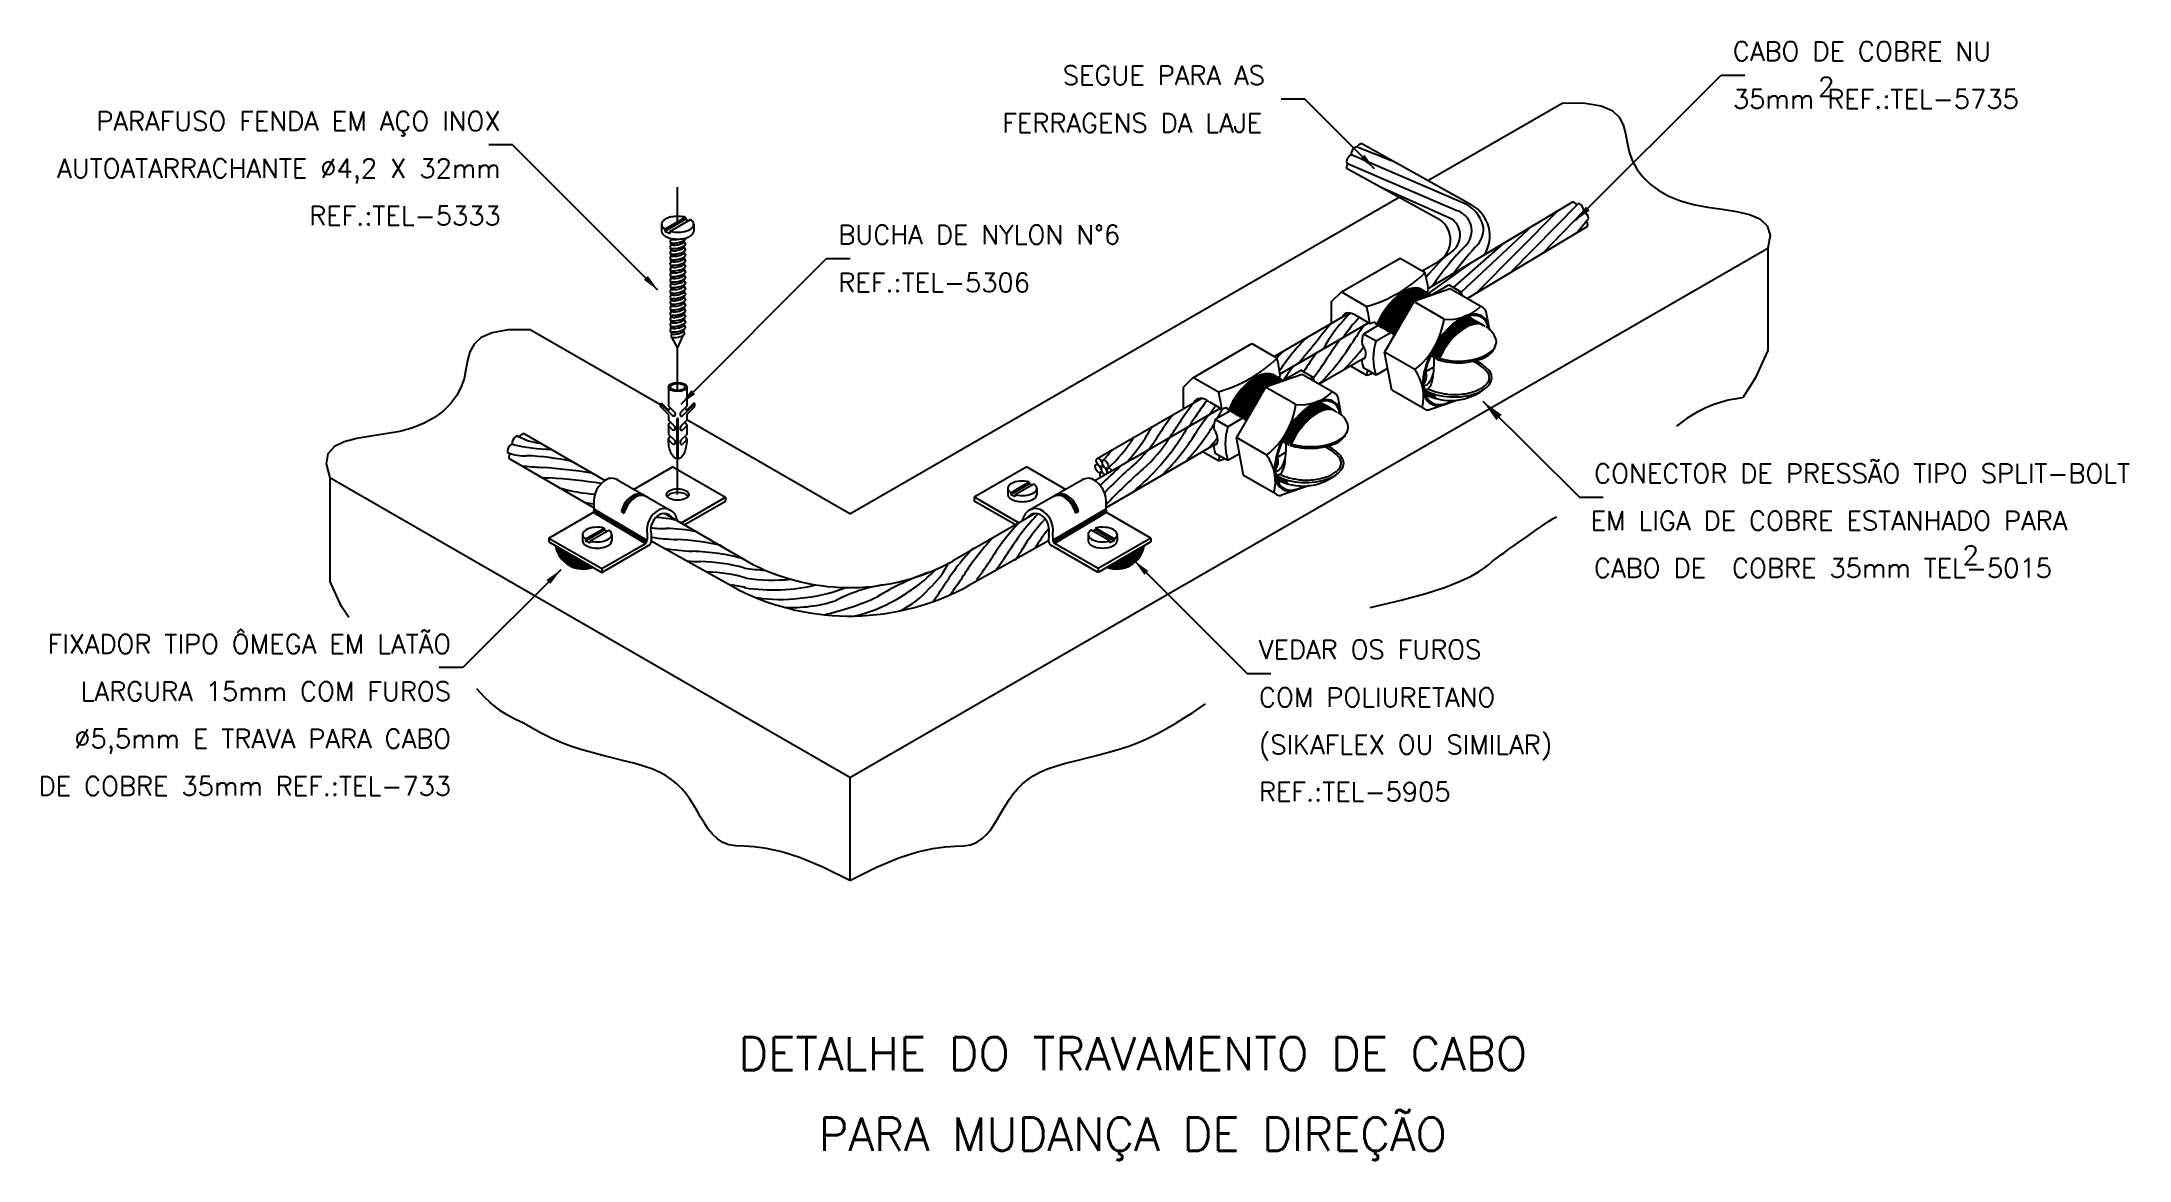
# Model space of a CAD drawing. Header units: millimetres. Extents: x -5862.7 to -5840.7, y -4626.3 to -4614.5.
import ezdxf
from ezdxf.enums import TextEntityAlignment as Align

# ---------------------------------------------------------------- set-up
doc = ezdxf.new("R2010")
doc.units = ezdxf.units.MM
doc.header["$LTSCALE"] = 10
doc.linetypes.add('DASHDOT', pattern=[1, 0.5, -0.25, 0, -0.25])
doc.layers.add('Termotécnica', color=7, linetype='Continuous')
doc.styles.add('r140', font='romans.shx')
doc.styles.add('r80', font='romans.shx')

msp = doc.modelspace()

# ---------------------------------------------------------------- texts
at = {"layer": 'Termotécnica', "color": 2, "style": 'r80'}
for s, p in [('CABO DE COBRE NU', (-5844.883, -4614.56)), ('SEGUE PARA AS ', (-5851.956, -4614.814)), ('35mm REF.:TEL-5735', (-5844.882, -4615.064)), ('FERRAGENS DA LAJE', (-5852.594, -4615.318)), ('BUCHA DE NYLON N%%d6', (-5854.324, -4616.497)), ('REF.:TEL-5306', (-5854.324, -4617.002)), ('2', (-5842.458, -4619.881)), ('VEDAR OS FUROS', (-5849.886, -4620.877)), ('COM POLIURETANO', (-5849.885, -4621.381)), ('(SIKAFLEX OU SIMILAR) ', (-5849.885, -4621.881)), ('REF.:TEL-5905', (-5849.885, -4622.379))]:
    msp.add_text(s, height=0.2, dxfattribs=at).set_placement(p, align=Align.MIDDLE_LEFT)
for s, p in [('2', (-5843.983, -4615.033)), ('CONECTOR DE PRESSÃO TIPO SPLIT-BOLT', (-5846.347, -4619.118)), (' EM LIGA DE COBRE ESTANHADO PARA', (-5846.521, -4619.617)), ('CABO DE  COBRE 35mm TEL-5015', (-5846.349, -4620.117))]:
    msp.add_text(s, height=0.2, dxfattribs=at).set_placement(p)
for s, p in [('PARAFUSO FENDA EM AÇO INOX', (-5857.888, -4615.398)), ('AUTOATARRACHANTE %%C4,2 X 32mm', (-5857.889, -4615.896)), ('REF.:TEL-5333', (-5857.887, -4616.397)), ('FIXADOR TIPO ÔMEGA EM LATÃO', (-5858.411, -4620.918)), ('LARGURA 15mm COM FUROS', (-5858.412, -4621.418)), ('%%c5,5mm E TRAVA PARA CABO', (-5858.411, -4621.918)), ('DE COBRE 35mm REF.:TEL-733', (-5858.411, -4622.419))]:
    msp.add_text(s, height=0.2, dxfattribs=at).set_placement(p, align=Align.RIGHT)
at = {"layer": 'Termotécnica', "color": 5, "style": 'r140'}
for s, p in [('DETALHE DO TRAVAMENTO DE CABO', (-5851.216, -4625.424)), ('PARA MUDANÇA DE DIREÇÃO', (-5851.216, -4626.275))]:
    msp.add_text(s, height=0.35, dxfattribs=at).set_placement(p, align=Align.BOTTOM_CENTER)

# ---------------------------------------------------------------- linework, layer by layer
at = {"layer": 'Termotécnica', "color": 2}
for p, q in [((-5846.542, -4616.348), (-5845.006, -4614.812)), ((-5845.006, -4614.812), (-5844.756, -4614.812)), ((-5849.399, -4615.066), (-5849.649, -4615.066)), ((-5848.665, -4615.8), (-5849.399, -4615.066)), ((-5848.102, -4615.926), (-5846.676, -4615.104)), ((-5857.763, -4615.547), (-5858.013, -4615.547)), ((-5856.228, -4617.082), (-5857.763, -4615.547)), ((-5847.638, -4616.185), (-5848.8, -4615.539)), ((-5847.975, -4616.339), (-5848.952, -4615.803)), ((-5854.204, -4619.444), (-5848.406, -4616.101)), ((-5848.098, -4617.065), (-5846.578, -4616.153)), ((-5856.189, -4616.387), (-5856.189, -4616.46)), ((-5856.155, -4616.438), (-5855.938, -4616.313)), ((-5856.155, -4616.459), (-5855.938, -4616.334)), ((-5856.155, -4616.438), (-5856.155, -4616.459)), ((-5856.155, -4616.459), (-5856.101, -4616.483)), ((-5856.101, -4616.462), (-5855.885, -4616.337)), ((-5856.101, -4616.462), (-5856.101, -4616.483)), ((-5855.938, -4616.313), (-5855.938, -4616.334)), ((-5855.938, -4616.334), (-5855.905, -4616.348)), ((-5855.85, -4616.387), (-5855.85, -4616.46)), ((-5847.688, -4617.172), (-5846.419, -4616.411)), ((-5856.087, -4616.539), (-5856.102, -4616.574)), ((-5856.087, -4616.598), (-5856.102, -4616.633)), ((-5856.087, -4616.656), (-5856.102, -4616.691)), ((-5856.087, -4616.715), (-5856.102, -4616.75)), ((-5856.098, -4616.579), (-5856.087, -4616.598)), ((-5856.098, -4616.638), (-5856.087, -4616.656)), ((-5856.098, -4616.697), (-5856.087, -4616.715)), ((-5855.941, -4616.547), (-5855.953, -4616.569)), ((-5855.953, -4616.569), (-5855.938, -4616.598)), ((-5855.941, -4616.606), (-5855.953, -4616.628)), ((-5855.953, -4616.628), (-5855.938, -4616.656)), ((-5855.941, -4616.665), (-5855.953, -4616.686)), ((-5855.953, -4616.686), (-5855.938, -4616.715)), ((-5855.941, -4616.723), (-5855.953, -4616.745)), ((-5854.204, -4622.228), (-5844.512, -4616.641)), ((-5844.512, -4616.641), (-5844.512, -4617.728)), ((-5856.087, -4616.774), (-5856.102, -4616.808)), ((-5856.087, -4616.832), (-5856.102, -4616.867)), ((-5856.087, -4616.891), (-5856.102, -4616.926)), ((-5856.098, -4616.755), (-5856.087, -4616.774)), ((-5856.098, -4616.814), (-5856.087, -4616.832)), ((-5856.098, -4616.873), (-5856.087, -4616.891)), ((-5856.098, -4616.931), (-5856.087, -4616.95)), ((-5855.983, -4618.285), (-5854.448, -4616.75)), ((-5855.953, -4616.745), (-5855.938, -4616.773)), ((-5855.941, -4616.782), (-5855.953, -4616.804)), ((-5855.953, -4616.804), (-5855.938, -4616.832)), ((-5855.941, -4616.841), (-5855.953, -4616.862)), ((-5855.953, -4616.862), (-5855.938, -4616.891)), ((-5855.941, -4616.899), (-5855.953, -4616.921)), ((-5855.953, -4616.921), (-5855.938, -4616.949)), ((-5854.448, -4616.75), (-5854.198, -4616.75)), ((-5849.013, -4617.101), (-5848.395, -4616.744)), ((-5848.395, -4616.744), (-5848.13, -4616.897)), ((-5848.162, -4616.879), (-5847.989, -4616.779)), ((-5856.087, -4616.95), (-5856.102, -4616.984)), ((-5856.087, -4617.008), (-5856.102, -4617.043)), ((-5856.087, -4617.067), (-5856.102, -4617.102)), ((-5856.087, -4617.125), (-5856.102, -4617.16)), ((-5856.098, -4616.99), (-5856.087, -4617.008)), ((-5856.098, -4617.048), (-5856.087, -4617.067)), ((-5856.098, -4617.107), (-5856.087, -4617.125)), ((-5856.098, -4617.166), (-5856.087, -4617.184)), ((-5855.941, -4616.958), (-5855.953, -4616.98)), ((-5855.953, -4616.98), (-5855.938, -4617.008)), ((-5855.941, -4617.017), (-5855.953, -4617.038)), ((-5855.953, -4617.038), (-5855.938, -4617.067)), ((-5855.941, -4617.075), (-5855.953, -4617.097)), ((-5855.953, -4617.097), (-5855.938, -4617.125)), ((-5855.941, -4617.134), (-5855.953, -4617.156)), ((-5855.953, -4617.156), (-5855.938, -4617.184)), ((-5849.121, -4617.207), (-5849.012, -4617.099)), ((-5849.013, -4617.101), (-5848.748, -4617.254)), ((-5848.097, -4617.078), (-5848.113, -4617.108)), ((-5847.689, -4617.171), (-5847.677, -4617.165)), ((-5856.087, -4617.184), (-5856.102, -4617.219)), ((-5856.087, -4617.243), (-5856.102, -4617.278)), ((-5856.087, -4617.301), (-5856.102, -4617.336)), ((-5856.087, -4617.36), (-5856.102, -4617.395)), ((-5856.098, -4617.224), (-5856.087, -4617.243)), ((-5856.098, -4617.283), (-5856.087, -4617.301)), ((-5856.098, -4617.342), (-5856.087, -4617.36)), ((-5855.941, -4617.192), (-5855.953, -4617.214)), ((-5855.953, -4617.214), (-5855.938, -4617.243)), ((-5855.941, -4617.251), (-5855.953, -4617.273)), ((-5855.953, -4617.273), (-5855.938, -4617.301)), ((-5855.941, -4617.31), (-5855.953, -4617.331)), ((-5855.953, -4617.331), (-5855.938, -4617.36)), ((-5855.941, -4617.368), (-5855.953, -4617.39)), ((-5849.725, -4617.782), (-5848.93, -4617.323)), ((-5849.121, -4617.209), (-5849.121, -4617.433)), ((-5848.845, -4617.359), (-5848.715, -4617.434)), ((-5856.2, -4618.294), (-5857.576, -4617.5)), ((-5856.087, -4617.419), (-5856.102, -4617.453)), ((-5856.087, -4617.477), (-5856.102, -4617.512)), ((-5856.099, -4617.517), (-5856.087, -4617.538)), ((-5856.098, -4617.4), (-5856.087, -4617.419)), ((-5856.098, -4617.459), (-5856.087, -4617.477)), ((-5856.085, -4617.541), (-5856.09, -4617.573)), ((-5856.085, -4617.579), (-5856.02, -4617.695)), ((-5856.02, -4617.695), (-5855.957, -4617.556)), ((-5855.957, -4617.518), (-5855.949, -4617.543)), ((-5855.953, -4617.39), (-5855.938, -4617.419)), ((-5855.941, -4617.427), (-5855.953, -4617.449)), ((-5855.953, -4617.449), (-5855.938, -4617.477)), ((-5855.953, -4617.509), (-5855.943, -4617.488)), ((-5849.662, -4617.966), (-5848.728, -4617.426)), ((-5848.652, -4617.432), (-5848.671, -4617.421)), ((-5848.644, -4617.45), (-5848.652, -4617.432)), ((-5848.626, -4617.446), (-5848.644, -4617.45)), ((-5848.618, -4617.465), (-5848.626, -4617.447)), ((-5848.601, -4617.462), (-5848.618, -4617.465)), ((-5848.593, -4617.48), (-5848.601, -4617.462)), ((-5848.575, -4617.477), (-5848.593, -4617.48)), ((-5848.567, -4617.495), (-5848.575, -4617.477)), ((-5848.55, -4617.492), (-5848.567, -4617.495)), ((-5848.542, -4617.51), (-5848.55, -4617.492)), ((-5848.524, -4617.507), (-5848.542, -4617.51)), ((-5848.516, -4617.525), (-5848.524, -4617.507)), ((-5848.498, -4617.521), (-5848.516, -4617.525)), ((-5848.49, -4617.54), (-5848.498, -4617.521)), ((-5848.473, -4617.536), (-5848.49, -4617.54)), ((-5848.465, -4617.554), (-5848.473, -4617.536)), ((-5848.452, -4617.552), (-5848.465, -4617.554)), ((-5850.576, -4618.004), (-5849.958, -4617.647)), ((-5849.958, -4617.647), (-5849.693, -4617.8)), ((-5849.249, -4618.073), (-5848.76, -4617.79)), ((-5848, -4617.816), (-5848.08, -4617.77)), ((-5848.061, -4617.765), (-5848.067, -4617.752)), ((-5848.043, -4617.762), (-5848.061, -4617.765)), ((-5848.035, -4617.779), (-5848.043, -4617.762)), ((-5848.018, -4617.776), (-5848.035, -4617.779)), ((-5848.009, -4617.793), (-5848.018, -4617.776)), ((-5847.992, -4617.791), (-5848.009, -4617.793)), ((-5847.985, -4617.802), (-5847.992, -4617.791)), ((-5850.684, -4618.109), (-5850.575, -4618.002)), ((-5850.576, -4618.004), (-5850.311, -4618.157)), ((-5849.66, -4617.98), (-5849.677, -4618.011)), ((-5848.919, -4617.882), (-5848.748, -4617.981)), ((-5856.115, -4618.105), (-5856.115, -4618.307)), ((-5855.924, -4618.105), (-5855.924, -4618.307)), ((-5851.593, -4618.86), (-5850.495, -4618.226)), ((-5850.685, -4618.112), (-5850.685, -4618.336)), ((-5850.408, -4618.261), (-5850.278, -4618.337)), ((-5848.127, -4618.141), (-5848.141, -4618.133)), ((-5848.088, -4618.131), (-5848.099, -4618.124)), ((-5847.521, -4618.255), (-5846.502, -4619.267)), ((-5856.2, -4618.312), (-5856.2, -4618.282)), ((-5856.11, -4618.372), (-5856.2, -4618.282)), ((-5856.115, -4618.397), (-5856.2, -4618.312)), ((-5856.115, -4618.352), (-5856.183, -4618.284)), ((-5856.112, -4618.345), (-5856.135, -4618.332)), ((-5856.115, -4618.307), (-5856.055, -4618.367)), ((-5856.115, -4618.397), (-5856.115, -4618.457)), ((-5856.115, -4618.457), (-5856.054, -4618.518)), ((-5856.11, -4618.372), (-5856.071, -4618.411)), ((-5856.025, -4618.863), (-5856.025, -4618.439)), ((-5856.015, -4618.439), (-5856.025, -4618.439)), ((-5856.015, -4618.863), (-5856.015, -4618.439)), ((-5855.924, -4618.457), (-5855.986, -4618.518)), ((-5855.924, -4618.307), (-5855.984, -4618.367)), ((-5855.93, -4618.372), (-5855.969, -4618.411)), ((-5855.93, -4618.372), (-5855.839, -4618.282)), ((-5855.925, -4618.352), (-5855.857, -4618.284)), ((-5855.924, -4618.397), (-5855.839, -4618.312)), ((-5855.924, -4618.397), (-5855.924, -4618.457)), ((-5854.204, -4619.444), (-5855.924, -4618.453)), ((-5855.839, -4618.312), (-5855.839, -4618.282)), ((-5851.217, -4618.863), (-5850.292, -4618.329)), ((-5850.215, -4618.334), (-5850.234, -4618.323)), ((-5850.207, -4618.352), (-5850.215, -4618.334)), ((-5850.189, -4618.349), (-5850.207, -4618.352)), ((-5850.181, -4618.367), (-5850.19, -4618.349)), ((-5850.164, -4618.364), (-5850.181, -4618.367)), ((-5850.156, -4618.382), (-5850.164, -4618.364)), ((-5850.139, -4618.379), (-5850.156, -4618.383)), ((-5850.13, -4618.398), (-5850.139, -4618.379)), ((-5850.113, -4618.395), (-5850.131, -4618.398)), ((-5850.105, -4618.413), (-5850.113, -4618.395)), ((-5850.088, -4618.41), (-5850.105, -4618.413)), ((-5850.079, -4618.427), (-5850.087, -4618.409)), ((-5850.062, -4618.424), (-5850.079, -4618.427)), ((-5850.054, -4618.442), (-5850.062, -4618.424)), ((-5850.036, -4618.439), (-5850.054, -4618.442)), ((-5850.028, -4618.457), (-5850.036, -4618.439)), ((-5850.016, -4618.455), (-5850.028, -4618.457)), ((-5856.788, -4619.093), (-5857.641, -4618.601)), ((-5856.115, -4618.506), (-5856.115, -4618.606)), ((-5856.115, -4618.606), (-5856.054, -4618.668)), ((-5856.11, -4618.521), (-5856.071, -4618.56)), ((-5856.11, -4618.67), (-5856.071, -4618.709)), ((-5855.924, -4618.606), (-5855.986, -4618.668)), ((-5855.93, -4618.521), (-5855.969, -4618.56)), ((-5855.93, -4618.67), (-5855.969, -4618.709)), ((-5855.924, -4618.506), (-5855.924, -4618.606)), ((-5851.615, -4619.093), (-5850.762, -4618.601)), ((-5850.61, -4618.865), (-5850.323, -4618.693)), ((-5849.564, -4618.719), (-5849.643, -4618.673)), ((-5849.624, -4618.668), (-5849.63, -4618.654)), ((-5849.607, -4618.664), (-5849.624, -4618.668)), ((-5849.598, -4618.682), (-5849.607, -4618.664)), ((-5849.581, -4618.679), (-5849.598, -4618.682)), ((-5849.572, -4618.696), (-5849.581, -4618.679)), ((-5849.555, -4618.694), (-5849.572, -4618.696)), ((-5849.548, -4618.705), (-5849.555, -4618.694)), ((-5856.903, -4619.38), (-5857.794, -4618.865)), ((-5851.501, -4619.38), (-5850.61, -4618.865)), ((-5850.479, -4618.786), (-5850.311, -4618.883)), ((-5854.204, -4622.228), (-5859.692, -4619.064)), ((-5859.692, -4619.064), (-5859.692, -4620.152)), ((-5852.504, -4619.221), (-5852.308, -4619.107)), ((-5852.504, -4619.239), (-5852.308, -4619.126)), ((-5852.456, -4619.242), (-5852.26, -4619.129)), ((-5852.308, -4619.107), (-5852.308, -4619.126)), ((-5852.308, -4619.126), (-5852.279, -4619.139)), ((-5849.69, -4619.044), (-5849.705, -4619.035)), ((-5849.651, -4619.034), (-5849.663, -4619.027)), ((-5852.535, -4619.175), (-5852.535, -4619.24)), ((-5852.504, -4619.221), (-5852.504, -4619.239)), ((-5852.504, -4619.239), (-5852.456, -4619.261)), ((-5852.456, -4619.242), (-5852.456, -4619.261)), ((-5852.229, -4619.175), (-5852.229, -4619.24)), ((-5846.502, -4619.267), (-5846.252, -4619.267)), ((-5856.614, -4619.419), (-5856.584, -4619.438)), ((-5856.156, -4619.441), (-5855.226, -4619.978)), ((-5852.247, -4619.441), (-5853.118, -4619.944)), ((-5851.789, -4619.419), (-5851.82, -4619.438)), ((-5857.023, -4619.663), (-5857.023, -4619.729)), ((-5856.992, -4619.71), (-5856.795, -4619.596)), ((-5856.992, -4619.729), (-5856.795, -4619.615)), ((-5856.992, -4619.71), (-5856.992, -4619.729)), ((-5856.992, -4619.729), (-5856.944, -4619.75)), ((-5856.944, -4619.731), (-5856.746, -4619.617)), ((-5856.944, -4619.731), (-5856.944, -4619.75)), ((-5856.795, -4619.596), (-5856.795, -4619.615)), ((-5856.795, -4619.615), (-5856.765, -4619.628)), ((-5856.715, -4619.663), (-5856.715, -4619.729)), ((-5856.299, -4619.728), (-5855.367, -4620.25)), ((-5852.105, -4619.728), (-5852.971, -4620.214)), ((-5851.688, -4619.663), (-5851.688, -4619.729)), ((-5851.46, -4619.731), (-5851.657, -4619.617)), ((-5851.609, -4619.615), (-5851.638, -4619.628)), ((-5851.411, -4619.71), (-5851.609, -4619.596)), ((-5851.609, -4619.596), (-5851.609, -4619.615)), ((-5851.411, -4619.729), (-5851.609, -4619.615)), ((-5851.411, -4619.729), (-5851.46, -4619.75)), ((-5851.46, -4619.731), (-5851.46, -4619.75)), ((-5851.411, -4619.71), (-5851.411, -4619.729)), ((-5851.38, -4619.663), (-5851.38, -4619.729)), ((-5851.199, -4619.94), (-5850.009, -4621.129)), ((-5857.254, -4620.036), (-5858.287, -4621.068)), ((-5858.287, -4621.068), (-5858.537, -4621.068)), ((-5850.009, -4621.129), (-5849.759, -4621.129)), ((-5854.204, -4622.228), (-5854.204, -4623.315))]:
    msp.add_line(p, q, dxfattribs=at)
at = {"layer": 'Termotécnica', "color": 1}
for p, q in [((-5848.475, -4615.719), (-5848.849, -4615.573)), ((-5847.803, -4616.24), (-5848.951, -4615.748)), ((-5847.749, -4616.154), (-5848.901, -4615.659)), ((-5847.856, -4616.328), (-5848.593, -4615.998)), ((-5846.725, -4616.241), (-5847.595, -4617.117)), ((-5846.516, -4616.171), (-5847.23, -4616.897)), ((-5846.466, -4616.257), (-5846.89, -4616.694)), ((-5846.992, -4616.397), (-5847.749, -4617.103)), ((-5846.416, -4616.343), (-5846.525, -4616.475)), ((-5847.316, -4616.6), (-5847.834, -4617.053)), ((-5847.676, -4616.816), (-5848.098, -4617.118)), ((-5847.865, -4617.07), (-5848.251, -4617.203)), ((-5848.068, -4617.134), (-5847.881, -4617.026)), ((-5847.749, -4617.103), (-5847.881, -4617.026)), ((-5847.517, -4617.271), (-5847.865, -4617.07)), ((-5847.749, -4617.103), (-5847.778, -4617.12)), ((-5848.251, -4617.203), (-5848.559, -4617.738)), ((-5847.931, -4617.388), (-5848.251, -4617.203)), ((-5847.451, -4617.494), (-5847.487, -4617.313)), ((-5848.623, -4617.454), (-5848.781, -4617.546)), ((-5848.649, -4617.622), (-5848.781, -4617.546)), ((-5848.493, -4617.533), (-5848.649, -4617.622)), ((-5848.482, -4618.139), (-5848.559, -4617.738)), ((-5848.24, -4617.922), (-5848.559, -4617.738)), ((-5848.037, -4617.795), (-5848.038, -4617.891)), ((-5849.429, -4617.972), (-5849.814, -4618.106)), ((-5849.631, -4618.037), (-5849.444, -4617.929)), ((-5849.312, -4618.005), (-5849.444, -4617.929)), ((-5849.08, -4618.173), (-5849.429, -4617.972)), ((-5849.312, -4618.005), (-5849.342, -4618.022)), ((-5848.649, -4617.98), (-5848.781, -4617.903)), ((-5848.526, -4617.909), (-5848.649, -4617.98)), ((-5848.126, -4617.942), (-5848.038, -4617.891)), ((-5849.814, -4618.106), (-5850.123, -4618.64)), ((-5849.495, -4618.291), (-5849.814, -4618.106)), ((-5849.015, -4618.396), (-5849.05, -4618.215)), ((-5848.134, -4618.34), (-5848.482, -4618.139)), ((-5848.14, -4618.089), (-5848.152, -4618.08)), ((-5847.787, -4618.243), (-5848.083, -4618.345)), ((-5850.186, -4618.357), (-5850.345, -4618.449)), ((-5850.212, -4618.525), (-5850.345, -4618.449)), ((-5850.057, -4618.435), (-5850.212, -4618.525)), ((-5849.803, -4618.825), (-5850.123, -4618.64)), ((-5850.046, -4619.041), (-5850.123, -4618.64)), ((-5849.601, -4618.697), (-5849.601, -4618.794)), ((-5850.212, -4618.882), (-5850.345, -4618.806)), ((-5850.09, -4618.812), (-5850.212, -4618.882)), ((-5849.689, -4618.845), (-5849.601, -4618.794)), ((-5849.697, -4619.242), (-5850.046, -4619.041)), ((-5849.703, -4618.992), (-5849.716, -4618.982)), ((-5849.351, -4619.146), (-5849.646, -4619.247)), ((-5856.913, -4619.428), (-5856.36, -4619.757)), ((-5856.903, -4619.411), (-5856.348, -4619.741)), ((-5856.901, -4619.395), (-5856.345, -4619.721)), ((-5856.596, -4619.418), (-5856.614, -4619.419)), ((-5856.584, -4619.438), (-5856.596, -4619.418)), ((-5851.502, -4619.395), (-5852.058, -4619.721)), ((-5851.5, -4619.411), (-5852.055, -4619.741)), ((-5851.491, -4619.428), (-5852.044, -4619.757)), ((-5851.82, -4619.438), (-5851.808, -4619.418)), ((-5851.808, -4619.418), (-5851.789, -4619.419))]:
    msp.add_line(p, q, dxfattribs=at)
at = {"layer": 'Termotécnica', "color": 1, "linetype": 'DASHDOT'}
for p, q in [((-5856.02, -4616.392), (-5856.02, -4615.996)), ((-5856.02, -4618.142), (-5856.02, -4617.695)), ((-5856.02, -4619.24), (-5856.02, -4618.439))]:
    msp.add_line(p, q, dxfattribs=at)
at = {"layer": 'Termotécnica', "color": 3}
for p, q in [((-5856.663, -4619.081), (-5856.098, -4619.407)), ((-5856.07, -4618.949), (-5856.481, -4619.186)), ((-5856.07, -4618.949), (-5855.515, -4619.269)), ((-5852.333, -4618.949), (-5852.889, -4619.269)), ((-5852.333, -4618.949), (-5851.922, -4619.186)), ((-5851.741, -4619.081), (-5852.306, -4619.407)), ((-5856.904, -4619.351), (-5856.901, -4619.405)), ((-5855.969, -4619.531), (-5855.515, -4619.269)), ((-5855.95, -4619.56), (-5855.515, -4619.309)), ((-5855.515, -4619.269), (-5855.515, -4619.309)), ((-5852.889, -4619.269), (-5852.889, -4619.309)), ((-5852.453, -4619.56), (-5852.889, -4619.309)), ((-5852.434, -4619.531), (-5852.888, -4619.269)), ((-5851.499, -4619.351), (-5851.502, -4619.405)), ((-5857.379, -4619.701), (-5856.918, -4619.435)), ((-5851.024, -4619.701), (-5851.485, -4619.435)), ((-5857.379, -4619.701), (-5857.379, -4619.74)), ((-5857.379, -4619.701), (-5856.82, -4620.023)), ((-5857.379, -4619.74), (-5856.821, -4620.063)), ((-5856.821, -4620.063), (-5856.323, -4619.775)), ((-5856.82, -4620.023), (-5856.36, -4619.757)), ((-5856.342, -4619.658), (-5856.343, -4619.716)), ((-5856.301, -4619.659), (-5856.299, -4619.728)), ((-5852.103, -4619.659), (-5852.105, -4619.728)), ((-5851.583, -4620.063), (-5852.081, -4619.775)), ((-5852.062, -4619.658), (-5852.061, -4619.716)), ((-5851.583, -4620.023), (-5852.044, -4619.757)), ((-5851.024, -4619.701), (-5851.583, -4620.023)), ((-5851.024, -4619.74), (-5851.583, -4620.063)), ((-5851.024, -4619.701), (-5851.024, -4619.74)), ((-5856.82, -4620.023), (-5856.82, -4620.062)), ((-5851.583, -4620.023), (-5851.583, -4620.062))]:
    msp.add_line(p, q, dxfattribs=at)
at = {"layer": 'Termotécnica', "color": 2}
for points in [[(-5846.676, -4615.104), (-5846.443, -4615.107), (-5846.274, -4615.136), (-5846.158, -4615.187), (-5846.084, -4615.256), (-5846.04, -4615.338), (-5846.015, -4615.429), (-5845.998, -4615.525), (-5845.978, -4615.622), (-5845.945, -4615.715), (-5845.897, -4615.804), (-5845.834, -4615.887), (-5845.757, -4615.963), (-5845.665, -4616.031), (-5845.558, -4616.09), (-5845.436, -4616.139), (-5845.299, -4616.177), (-5845.149, -4616.205), (-5844.994, -4616.227), (-5844.843, -4616.251), (-5844.708, -4616.283), (-5844.597, -4616.331), (-5844.521, -4616.402), (-5844.49, -4616.503), (-5844.512, -4616.641)], [(-5857.576, -4617.5), (-5857.809, -4617.503), (-5857.978, -4617.532), (-5858.094, -4617.583), (-5858.168, -4617.652), (-5858.212, -4617.734), (-5858.237, -4617.825), (-5858.254, -4617.921), (-5858.274, -4618.018), (-5858.307, -4618.111), (-5858.355, -4618.2), (-5858.418, -4618.283), (-5858.495, -4618.359), (-5858.587, -4618.427), (-5858.694, -4618.487), (-5858.816, -4618.536), (-5858.953, -4618.574), (-5859.103, -4618.601), (-5859.258, -4618.623), (-5859.406, -4618.648), (-5859.538, -4618.683), (-5859.643, -4618.734), (-5859.711, -4618.81), (-5859.731, -4618.918), (-5859.692, -4619.064)], [(-5844.778, -4618.217), (-5844.771, -4618.209), (-5844.638, -4617.999), (-5844.512, -4617.728)], [(-5844.782, -4618.22), (-5844.805, -4618.224), (-5844.866, -4618.234), (-5844.932, -4618.246), (-5845.004, -4618.264), (-5845.082, -4618.289), (-5845.167, -4618.324), (-5845.261, -4618.372), (-5845.364, -4618.436), (-5845.476, -4618.518)], [(-5856.2, -4618.282), (-5856.2, -4618.282), (-5856.196, -4618.28), (-5856.19, -4618.281)], [(-5856.19, -4618.281), (-5856.19, -4618.281), (-5856.183, -4618.284)], [(-5856.055, -4618.367), (-5856.054, -4618.369), (-5856.053, -4618.37), (-5856.052, -4618.372), (-5856.051, -4618.373), (-5856.051, -4618.375), (-5856.05, -4618.376), (-5856.05, -4618.377), (-5856.049, -4618.378), (-5856.049, -4618.379), (-5856.048, -4618.379), (-5856.048, -4618.38), (-5856.048, -4618.381), (-5856.048, -4618.382), (-5856.048, -4618.382), (-5856.047, -4618.383), (-5856.047, -4618.384), (-5856.047, -4618.385), (-5856.047, -4618.385), (-5856.047, -4618.386), (-5856.047, -4618.387), (-5856.047, -4618.388), (-5856.047, -4618.389), (-5856.047, -4618.39), (-5856.047, -4618.39), (-5856.047, -4618.391), (-5856.047, -4618.392), (-5856.047, -4618.393), (-5856.047, -4618.394), (-5856.047, -4618.395), (-5856.047, -4618.396), (-5856.047, -4618.397), (-5856.048, -4618.398), (-5856.048, -4618.399), (-5856.048, -4618.399), (-5856.048, -4618.4), (-5856.048, -4618.401), (-5856.048, -4618.402), (-5856.048, -4618.403), (-5856.049, -4618.403), (-5856.049, -4618.404), (-5856.049, -4618.405), (-5856.049, -4618.406), (-5856.05, -4618.406), (-5856.05, -4618.407), (-5856.05, -4618.408), (-5856.051, -4618.408), (-5856.051, -4618.409), (-5856.051, -4618.409), (-5856.052, -4618.41), (-5856.052, -4618.41), (-5856.053, -4618.411), (-5856.053, -4618.411), (-5856.053, -4618.411), (-5856.054, -4618.412), (-5856.054, -4618.412), (-5856.055, -4618.412), (-5856.055, -4618.412), (-5856.056, -4618.412), (-5856.056, -4618.412), (-5856.057, -4618.413), (-5856.057, -4618.413), (-5856.058, -4618.413), (-5856.059, -4618.413), (-5856.06, -4618.413), (-5856.061, -4618.413), (-5856.062, -4618.413), (-5856.063, -4618.413), (-5856.064, -4618.413), (-5856.065, -4618.413), (-5856.067, -4618.412), (-5856.069, -4618.412), (-5856.071, -4618.411)], [(-5855.984, -4618.367), (-5855.986, -4618.369), (-5855.987, -4618.37), (-5855.988, -4618.372), (-5855.989, -4618.373), (-5855.989, -4618.375), (-5855.99, -4618.376), (-5855.99, -4618.377), (-5855.991, -4618.378), (-5855.991, -4618.379), (-5855.991, -4618.379), (-5855.992, -4618.38), (-5855.992, -4618.381), (-5855.992, -4618.382), (-5855.992, -4618.382), (-5855.992, -4618.383), (-5855.993, -4618.384), (-5855.993, -4618.385), (-5855.993, -4618.385), (-5855.993, -4618.386), (-5855.993, -4618.387), (-5855.993, -4618.388), (-5855.993, -4618.389), (-5855.993, -4618.39), (-5855.993, -4618.39), (-5855.993, -4618.391), (-5855.993, -4618.392), (-5855.993, -4618.393), (-5855.993, -4618.394), (-5855.993, -4618.395), (-5855.993, -4618.396), (-5855.992, -4618.397), (-5855.992, -4618.398), (-5855.992, -4618.399), (-5855.992, -4618.399), (-5855.992, -4618.4), (-5855.992, -4618.401), (-5855.992, -4618.402), (-5855.991, -4618.403), (-5855.991, -4618.403), (-5855.991, -4618.404), (-5855.991, -4618.405), (-5855.991, -4618.406), (-5855.99, -4618.406), (-5855.99, -4618.407), (-5855.99, -4618.408), (-5855.989, -4618.408), (-5855.989, -4618.409), (-5855.989, -4618.409), (-5855.988, -4618.41), (-5855.988, -4618.41), (-5855.987, -4618.411), (-5855.987, -4618.411), (-5855.986, -4618.411), (-5855.986, -4618.412), (-5855.986, -4618.412), (-5855.985, -4618.412), (-5855.985, -4618.412), (-5855.984, -4618.412), (-5855.984, -4618.412), (-5855.983, -4618.413), (-5855.982, -4618.413), (-5855.982, -4618.413), (-5855.981, -4618.413), (-5855.98, -4618.413), (-5855.979, -4618.413), (-5855.978, -4618.413), (-5855.977, -4618.413), (-5855.976, -4618.413), (-5855.974, -4618.413), (-5855.973, -4618.412), (-5855.971, -4618.412), (-5855.969, -4618.411)], [(-5855.839, -4618.282), (-5855.844, -4618.28), (-5855.85, -4618.281), (-5855.857, -4618.284)], [(-5856.054, -4618.518), (-5856.053, -4618.519), (-5856.052, -4618.521), (-5856.051, -4618.522), (-5856.051, -4618.524), (-5856.05, -4618.525), (-5856.05, -4618.526), (-5856.049, -4618.527), (-5856.049, -4618.528), (-5856.048, -4618.529), (-5856.048, -4618.529), (-5856.048, -4618.53), (-5856.048, -4618.531), (-5856.048, -4618.531), (-5856.047, -4618.532), (-5856.047, -4618.533), (-5856.047, -4618.534), (-5856.047, -4618.534), (-5856.047, -4618.535), (-5856.047, -4618.536), (-5856.047, -4618.537), (-5856.047, -4618.538), (-5856.047, -4618.539), (-5856.047, -4618.54), (-5856.047, -4618.54), (-5856.047, -4618.541), (-5856.047, -4618.542), (-5856.047, -4618.543), (-5856.047, -4618.544), (-5856.047, -4618.545), (-5856.047, -4618.546), (-5856.048, -4618.547), (-5856.048, -4618.548), (-5856.048, -4618.549), (-5856.048, -4618.549), (-5856.048, -4618.55), (-5856.048, -4618.551), (-5856.048, -4618.552), (-5856.049, -4618.553), (-5856.049, -4618.553), (-5856.049, -4618.554), (-5856.049, -4618.555), (-5856.05, -4618.555), (-5856.05, -4618.556), (-5856.05, -4618.557), (-5856.051, -4618.557), (-5856.051, -4618.558), (-5856.051, -4618.558), (-5856.052, -4618.559), (-5856.052, -4618.559), (-5856.053, -4618.56), (-5856.053, -4618.56), (-5856.053, -4618.56), (-5856.054, -4618.561), (-5856.054, -4618.561), (-5856.055, -4618.561), (-5856.055, -4618.561), (-5856.056, -4618.561), (-5856.056, -4618.562), (-5856.057, -4618.562), (-5856.057, -4618.562), (-5856.058, -4618.562), (-5856.059, -4618.562), (-5856.06, -4618.562), (-5856.061, -4618.562), (-5856.062, -4618.562), (-5856.063, -4618.562), (-5856.064, -4618.562), (-5856.065, -4618.562), (-5856.067, -4618.561), (-5856.069, -4618.561), (-5856.071, -4618.56)], [(-5856.054, -4618.668), (-5856.052, -4618.67), (-5856.051, -4618.671), (-5856.051, -4618.673), (-5856.05, -4618.674), (-5856.05, -4618.675), (-5856.049, -4618.676), (-5856.049, -4618.677), (-5856.048, -4618.678), (-5856.048, -4618.678), (-5856.048, -4618.679), (-5856.048, -4618.68), (-5856.048, -4618.681), (-5856.047, -4618.681), (-5856.047, -4618.682), (-5856.047, -4618.683), (-5856.047, -4618.684), (-5856.047, -4618.684), (-5856.047, -4618.685), (-5856.047, -4618.686), (-5856.047, -4618.687), (-5856.047, -4618.688), (-5856.047, -4618.689), (-5856.047, -4618.69), (-5856.047, -4618.691), (-5856.047, -4618.691), (-5856.047, -4618.692), (-5856.047, -4618.693), (-5856.047, -4618.694), (-5856.047, -4618.695), (-5856.048, -4618.696), (-5856.048, -4618.697), (-5856.048, -4618.698), (-5856.048, -4618.698), (-5856.048, -4618.699), (-5856.048, -4618.7), (-5856.048, -4618.701), (-5856.049, -4618.702), (-5856.049, -4618.702), (-5856.049, -4618.703), (-5856.049, -4618.704), (-5856.05, -4618.705), (-5856.05, -4618.705), (-5856.05, -4618.706), (-5856.051, -4618.706), (-5856.051, -4618.707), (-5856.051, -4618.707), (-5856.052, -4618.708), (-5856.052, -4618.708), (-5856.053, -4618.709), (-5856.053, -4618.709), (-5856.053, -4618.709), (-5856.054, -4618.71), (-5856.054, -4618.71), (-5856.055, -4618.71), (-5856.055, -4618.71), (-5856.056, -4618.711), (-5856.056, -4618.711), (-5856.057, -4618.711), (-5856.057, -4618.711), (-5856.058, -4618.711), (-5856.059, -4618.711), (-5856.06, -4618.711), (-5856.061, -4618.711), (-5856.062, -4618.711), (-5856.063, -4618.711), (-5856.064, -4618.711), (-5856.065, -4618.711), (-5856.067, -4618.71), (-5856.069, -4618.71), (-5856.071, -4618.709)], [(-5855.986, -4618.518), (-5855.987, -4618.519), (-5855.988, -4618.521), (-5855.989, -4618.522), (-5855.989, -4618.524), (-5855.99, -4618.525), (-5855.99, -4618.526), (-5855.991, -4618.527), (-5855.991, -4618.528), (-5855.991, -4618.529), (-5855.992, -4618.529), (-5855.992, -4618.53), (-5855.992, -4618.531), (-5855.992, -4618.531), (-5855.992, -4618.532), (-5855.993, -4618.533), (-5855.993, -4618.534), (-5855.993, -4618.534), (-5855.993, -4618.535), (-5855.993, -4618.536), (-5855.993, -4618.537), (-5855.993, -4618.538), (-5855.993, -4618.539), (-5855.993, -4618.54), (-5855.993, -4618.54), (-5855.993, -4618.541), (-5855.993, -4618.542), (-5855.993, -4618.543), (-5855.993, -4618.544), (-5855.993, -4618.545), (-5855.992, -4618.546), (-5855.992, -4618.547), (-5855.992, -4618.548), (-5855.992, -4618.549), (-5855.992, -4618.549), (-5855.992, -4618.55), (-5855.992, -4618.551), (-5855.991, -4618.552), (-5855.991, -4618.553), (-5855.991, -4618.553), (-5855.991, -4618.554), (-5855.991, -4618.555), (-5855.99, -4618.555), (-5855.99, -4618.556), (-5855.99, -4618.557), (-5855.989, -4618.557), (-5855.989, -4618.558), (-5855.989, -4618.558), (-5855.988, -4618.559), (-5855.988, -4618.559), (-5855.987, -4618.56), (-5855.987, -4618.56), (-5855.986, -4618.56), (-5855.986, -4618.561), (-5855.986, -4618.561), (-5855.985, -4618.561), (-5855.985, -4618.561), (-5855.984, -4618.561), (-5855.984, -4618.562), (-5855.983, -4618.562), (-5855.982, -4618.562), (-5855.982, -4618.562), (-5855.981, -4618.562), (-5855.98, -4618.562), (-5855.979, -4618.562), (-5855.978, -4618.562), (-5855.977, -4618.562), (-5855.976, -4618.562), (-5855.974, -4618.562), (-5855.973, -4618.561), (-5855.971, -4618.561), (-5855.969, -4618.56)], [(-5855.986, -4618.668), (-5855.987, -4618.669), (-5855.988, -4618.67), (-5855.989, -4618.671), (-5855.989, -4618.673), (-5855.99, -4618.674), (-5855.99, -4618.675), (-5855.991, -4618.676), (-5855.991, -4618.677), (-5855.991, -4618.678), (-5855.992, -4618.678), (-5855.992, -4618.679), (-5855.992, -4618.68), (-5855.992, -4618.681), (-5855.992, -4618.681), (-5855.993, -4618.682), (-5855.993, -4618.683), (-5855.993, -4618.684), (-5855.993, -4618.684), (-5855.993, -4618.685), (-5855.993, -4618.686), (-5855.993, -4618.687), (-5855.993, -4618.688), (-5855.993, -4618.689), (-5855.993, -4618.69), (-5855.993, -4618.691), (-5855.993, -4618.691), (-5855.993, -4618.692), (-5855.993, -4618.693), (-5855.993, -4618.694), (-5855.992, -4618.695), (-5855.992, -4618.696), (-5855.992, -4618.697), (-5855.992, -4618.698), (-5855.992, -4618.698), (-5855.992, -4618.699), (-5855.992, -4618.7), (-5855.991, -4618.701), (-5855.991, -4618.702), (-5855.991, -4618.702), (-5855.991, -4618.703), (-5855.991, -4618.704), (-5855.99, -4618.705), (-5855.99, -4618.705), (-5855.99, -4618.706), (-5855.989, -4618.706), (-5855.989, -4618.707), (-5855.989, -4618.707), (-5855.988, -4618.708), (-5855.988, -4618.708), (-5855.987, -4618.709), (-5855.987, -4618.709), (-5855.986, -4618.709), (-5855.986, -4618.71), (-5855.986, -4618.71), (-5855.985, -4618.71), (-5855.985, -4618.71), (-5855.984, -4618.711), (-5855.984, -4618.711), (-5855.983, -4618.711), (-5855.982, -4618.711), (-5855.982, -4618.711), (-5855.981, -4618.711), (-5855.98, -4618.711), (-5855.979, -4618.711), (-5855.978, -4618.711), (-5855.977, -4618.711), (-5855.976, -4618.711), (-5855.974, -4618.711), (-5855.973, -4618.71), (-5855.971, -4618.71), (-5855.969, -4618.709)], [(-5848.712, -4620.435), (-5848.385, -4620.357), (-5848.123, -4620.284), (-5847.917, -4620.217), (-5847.76, -4620.156), (-5847.644, -4620.103), (-5847.561, -4620.055), (-5847.503, -4620.015), (-5847.461, -4619.982), (-5847.429, -4619.956), (-5847.404, -4619.935), (-5847.381, -4619.917), (-5847.357, -4619.899), (-5847.331, -4619.879), (-5847.298, -4619.855), (-5847.256, -4619.825), (-5847.201, -4619.786), (-5847.132, -4619.737), (-5847.054, -4619.682), (-5846.974, -4619.625), (-5846.897, -4619.572), (-5846.83, -4619.526), (-5846.779, -4619.494), (-5846.751, -4619.48), (-5846.752, -4619.488)], [(-5859.492, -4620.54), (-5859.567, -4620.423), (-5859.692, -4620.152)], [(-5857.648, -4621.654), (-5857.733, -4621.617), (-5857.81, -4621.575), (-5857.88, -4621.53), (-5857.944, -4621.482), (-5858.002, -4621.433), (-5858.054, -4621.384), (-5858.099, -4621.336), (-5858.139, -4621.291)], [(-5854.204, -4623.315), (-5853.922, -4623.174), (-5853.686, -4623.076), (-5853.489, -4623.014), (-5853.328, -4622.978), (-5853.197, -4622.961), (-5853.09, -4622.955), (-5853.003, -4622.95), (-5852.929, -4622.938), (-5852.865, -4622.913), (-5852.808, -4622.876), (-5852.758, -4622.828), (-5852.712, -4622.773), (-5852.671, -4622.712), (-5852.632, -4622.647), (-5852.594, -4622.582), (-5852.557, -4622.518), (-5852.518, -4622.457), (-5852.478, -4622.401), (-5852.433, -4622.348), (-5852.384, -4622.298), (-5852.329, -4622.253), (-5852.267, -4622.211), (-5852.197, -4622.173), (-5852.117, -4622.138), (-5852.027, -4622.107), (-5851.928, -4622.078), (-5851.822, -4622.051), (-5851.712, -4622.024), (-5851.598, -4621.996), (-5851.483, -4621.966), (-5851.369, -4621.934), (-5851.257, -4621.897), (-5851.15, -4621.855), (-5851.047, -4621.81), (-5850.948, -4621.76), (-5850.852, -4621.708), (-5850.761, -4621.654), (-5850.673, -4621.599), (-5850.587, -4621.544), (-5850.505, -4621.489), (-5850.447, -4621.451)], [(-5854.204, -4623.315), (-5854.487, -4623.174), (-5854.723, -4623.076), (-5854.92, -4623.014), (-5855.081, -4622.978), (-5855.212, -4622.961), (-5855.319, -4622.955), (-5855.406, -4622.95), (-5855.48, -4622.938), (-5855.544, -4622.913), (-5855.601, -4622.876), (-5855.651, -4622.828), (-5855.697, -4622.773), (-5855.738, -4622.712), (-5855.777, -4622.647), (-5855.815, -4622.582), (-5855.852, -4622.518), (-5855.891, -4622.457), (-5855.931, -4622.401), (-5855.976, -4622.348), (-5856.025, -4622.298), (-5856.08, -4622.253), (-5856.142, -4622.211), (-5856.212, -4622.173), (-5856.292, -4622.138), (-5856.382, -4622.107), (-5856.481, -4622.078), (-5856.587, -4622.051), (-5856.697, -4622.024), (-5856.811, -4621.996), (-5856.926, -4621.966), (-5857.04, -4621.934), (-5857.152, -4621.897), (-5857.259, -4621.855), (-5857.362, -4621.81), (-5857.461, -4621.76), (-5857.557, -4621.708), (-5857.648, -4621.654), (-5857.664, -4621.644)]]:
    msp.add_lwpolyline(points, dxfattribs=at)
for points in [[(-5855.938, -4616.313, 0.016409), (-5855.951, -4616.31, 0.051099), (-5856.02, -4616.303, 0.051099), (-5856.088, -4616.31, 0.064948), (-5856.139, -4616.327, 0.104203), (-5856.179, -4616.359, 0.174705), (-5856.189, -4616.387, 0.174705), (-5856.179, -4616.416, 0.06738), (-5856.155, -4616.438, 0.064948)], [(-5856.189, -4616.46, 0.174705), (-5856.179, -4616.488, 0.104203), (-5856.139, -4616.519, 0.064948), (-5856.088, -4616.537, 0.051099), (-5856.02, -4616.544, 0.051099), (-5855.951, -4616.537, 0.064948), (-5855.9, -4616.519, 0.104203), (-5855.861, -4616.488, 0.174705), (-5855.85, -4616.46, 0.174705)], [(-5856.101, -4616.462, 0.016409), (-5856.088, -4616.465, 0.051099), (-5856.02, -4616.472, 0.051099), (-5855.951, -4616.465, 0.064948), (-5855.9, -4616.447, 0.104203), (-5855.861, -4616.416, 0.174705), (-5855.85, -4616.387, 0.174705)], [(-5855.85, -4616.387, 0.174705), (-5855.861, -4616.359, 0.06738), (-5855.885, -4616.337, 0.064948)], [(-5856.115, -4618.352, -0.122515), (-5856.11, -4618.341, -0.074458), (-5856.094, -4618.328)], [(-5856.115, -4618.506, -0.174705), (-5856.11, -4618.49, -0.071912), (-5856.095, -4618.477)], [(-5855.925, -4618.352, 0.122515), (-5855.93, -4618.341, 0.074458), (-5855.945, -4618.328)], [(-5855.924, -4618.506, 0.174705), (-5855.93, -4618.49, 0.071912), (-5855.945, -4618.477)], [(-5856.025, -4618.863), (-5856.025, -4618.863, -0.153617), (-5856.052, -4618.852, -0.102796), (-5856.088, -4618.805, -0.062165), (-5856.108, -4618.744, -0.048405), (-5856.116, -4618.662, -0.005298), (-5856.115, -4618.653, -0.000061), (-5856.115, -4618.653)], [(-5856.11, -4618.521, -0.138404), (-5856.115, -4618.506)], [(-5856.115, -4618.656, -0.174705), (-5856.11, -4618.639, -0.071912), (-5856.095, -4618.626)], [(-5856.115, -4618.653), (-5856.115, -4618.653, -0.000061), (-5856.115, -4618.653)], [(-5856.115, -4618.656, 0.195135), (-5856.11, -4618.67)], [(-5855.925, -4618.653, -0.000135), (-5855.924, -4618.653, -0.005298), (-5855.924, -4618.662, -0.048405), (-5855.932, -4618.744, -0.062165), (-5855.952, -4618.805, -0.102796), (-5855.988, -4618.852, -0.153617), (-5856.015, -4618.863, -0.181773)], [(-5855.924, -4618.656, 0.174705), (-5855.93, -4618.639, 0.071912), (-5855.945, -4618.626)], [(-5855.924, -4618.506, 0), (-5855.924, -4618.506, -0.18907), (-5855.93, -4618.521)], [(-5855.928, -4618.669, 0.138405), (-5855.924, -4618.656, 0.174705)]]:
    msp.add_lwpolyline(points, format="xyb", dxfattribs=at)
at = {"layer": 'Termotécnica', "color": 1}
for points in [[(-5856.102, -4616.574, 0.24548), (-5856.097, -4616.58, 0.082009), (-5856.075, -4616.586, 0.04047), (-5856.049, -4616.585, 0.029714), (-5856.015, -4616.58, 0.029714), (-5855.982, -4616.571, 0.04047), (-5855.958, -4616.561, 0.082009), (-5855.94, -4616.547, 0.24548), (-5855.938, -4616.539, 0.24548)], [(-5856.102, -4616.633, 0.24548), (-5856.097, -4616.639, 0.082009), (-5856.075, -4616.644, 0.04047), (-5856.049, -4616.644, 0.029714), (-5856.015, -4616.639, 0.029714), (-5855.982, -4616.63, 0.04047), (-5855.958, -4616.619, 0.082009), (-5855.94, -4616.605, 0.24548), (-5855.938, -4616.598, 0.24548)], [(-5856.102, -4616.691, 0.24548), (-5856.097, -4616.697, 0.082009), (-5856.075, -4616.703, 0.04047), (-5856.049, -4616.703, 0.029714), (-5856.015, -4616.697, 0.029714), (-5855.982, -4616.688, 0.04047), (-5855.958, -4616.678, 0.082009), (-5855.94, -4616.664, 0.24548), (-5855.938, -4616.656, 0.24548)], [(-5856.102, -4616.75, 0.24548), (-5856.097, -4616.756, 0.082009), (-5856.075, -4616.761, 0.04047), (-5856.049, -4616.761, 0.029714), (-5856.015, -4616.756, 0.029714), (-5855.982, -4616.747, 0.04047), (-5855.958, -4616.737, 0.082009), (-5855.94, -4616.723, 0.24548), (-5855.938, -4616.715, 0.24548)], [(-5856.087, -4616.539, 0.24548), (-5856.083, -4616.544, 0.082009), (-5856.065, -4616.549, 0.04047), (-5856.044, -4616.548, 0.029714), (-5856.016, -4616.544, 0.013189), (-5856.004, -4616.541, 0.04047)], [(-5856.087, -4616.598, 0.24548), (-5856.083, -4616.603, 0.082009), (-5856.065, -4616.607, 0.04047), (-5856.044, -4616.607, 0.029714), (-5856.016, -4616.603, 0.029714), (-5855.988, -4616.595, 0.04047), (-5855.969, -4616.587, 0.082009), (-5855.954, -4616.576, 0.24548), (-5855.953, -4616.569, 0.24548)], [(-5856.087, -4616.656, 0.24548), (-5856.083, -4616.662, 0.082009), (-5856.065, -4616.666, 0.04047), (-5856.044, -4616.666, 0.029714), (-5856.016, -4616.662, 0.029714), (-5855.988, -4616.654, 0.04047), (-5855.969, -4616.646, 0.082009), (-5855.954, -4616.634, 0.24548), (-5855.953, -4616.628, 0.24548)], [(-5856.087, -4616.715, 0.24548), (-5856.083, -4616.72, 0.082009), (-5856.065, -4616.725, 0.04047), (-5856.044, -4616.724, 0.029714), (-5856.016, -4616.72, 0.029714), (-5855.988, -4616.713, 0.04047), (-5855.969, -4616.704, 0.082009), (-5855.954, -4616.693, 0.24548), (-5855.953, -4616.686, 0.24548)], [(-5856.102, -4616.808, 0.24548), (-5856.097, -4616.815, 0.082009), (-5856.075, -4616.82, 0.04047), (-5856.049, -4616.82, 0.029714), (-5856.015, -4616.815, 0.029714), (-5855.982, -4616.805, 0.04047), (-5855.958, -4616.795, 0.082009), (-5855.94, -4616.781, 0.24548), (-5855.938, -4616.773, 0.24548)], [(-5856.102, -4616.867, 0.24548), (-5856.097, -4616.873, 0.082009), (-5856.075, -4616.879, 0.04047), (-5856.049, -4616.878, 0.029714), (-5856.015, -4616.873, 0.029714), (-5855.982, -4616.864, 0.04047), (-5855.958, -4616.854, 0.082009), (-5855.94, -4616.84, 0.24548), (-5855.938, -4616.832, 0.24548)], [(-5856.102, -4616.926, 0.24548), (-5856.097, -4616.932, 0.082009), (-5856.075, -4616.937, 0.04047), (-5856.049, -4616.937, 0.029714), (-5856.015, -4616.932, 0.029714), (-5855.982, -4616.923, 0.04047), (-5855.958, -4616.913, 0.082009), (-5855.94, -4616.899, 0.24548), (-5855.938, -4616.891, 0.24548)], [(-5856.087, -4616.774, 0.24548), (-5856.083, -4616.779, 0.082009), (-5856.065, -4616.783, 0.04047), (-5856.044, -4616.783, 0.029714), (-5856.016, -4616.779, 0.029714), (-5855.988, -4616.771, 0.04047), (-5855.969, -4616.763, 0.082009), (-5855.954, -4616.751, 0.24548), (-5855.953, -4616.745, 0.24548)], [(-5856.087, -4616.832, 0.24548), (-5856.083, -4616.837, 0.082009), (-5856.065, -4616.842, 0.04047), (-5856.044, -4616.842, 0.029714), (-5856.016, -4616.837, 0.029714), (-5855.988, -4616.83, 0.04047), (-5855.969, -4616.822, 0.082009), (-5855.954, -4616.81, 0.24548), (-5855.953, -4616.804, 0.24548)], [(-5856.087, -4616.891, 0.24548), (-5856.083, -4616.896, 0.082009), (-5856.065, -4616.9, 0.04047), (-5856.044, -4616.9, 0.029714), (-5856.016, -4616.896, 0.029714), (-5855.988, -4616.889, 0.04047), (-5855.969, -4616.88, 0.082009), (-5855.954, -4616.869, 0.24548), (-5855.953, -4616.862, 0.24548)], [(-5856.087, -4616.95, 0.24548), (-5856.083, -4616.955, 0.082009), (-5856.065, -4616.959, 0.04047), (-5856.044, -4616.959, 0.029714), (-5856.016, -4616.955, 0.029714), (-5855.988, -4616.947, 0.04047), (-5855.969, -4616.939, 0.082009), (-5855.954, -4616.927, 0.24548), (-5855.953, -4616.921, 0.24548)], [(-5856.102, -4616.984, 0.24548), (-5856.097, -4616.991, 0.082009), (-5856.075, -4616.996, 0.04047), (-5856.049, -4616.996, 0.029714), (-5856.015, -4616.991, 0.029714), (-5855.982, -4616.981, 0.04047), (-5855.958, -4616.971, 0.082009), (-5855.94, -4616.957, 0.24548), (-5855.938, -4616.949, 0.24548)], [(-5856.102, -4617.043, 0.24548), (-5856.097, -4617.049, 0.082009), (-5856.075, -4617.055, 0.04047), (-5856.049, -4617.054, 0.029714), (-5856.015, -4617.049, 0.029714), (-5855.982, -4617.04, 0.04047), (-5855.958, -4617.03, 0.082009), (-5855.94, -4617.016, 0.24548), (-5855.938, -4617.008, 0.24548)], [(-5856.102, -4617.102, 0.24548), (-5856.097, -4617.108, 0.082009), (-5856.075, -4617.113, 0.04047), (-5856.049, -4617.113, 0.029714), (-5856.015, -4617.108, 0.029714), (-5855.982, -4617.099, 0.04047), (-5855.958, -4617.089, 0.082009), (-5855.94, -4617.075, 0.24548), (-5855.938, -4617.067, 0.24548)], [(-5856.102, -4617.16, 0.24548), (-5856.097, -4617.167, 0.082009), (-5856.075, -4617.172, 0.04047), (-5856.049, -4617.172, 0.029714), (-5856.015, -4617.166, 0.029714), (-5855.982, -4617.157, 0.04047), (-5855.958, -4617.147, 0.082009), (-5855.94, -4617.133, 0.24548), (-5855.938, -4617.125, 0.24548)], [(-5856.087, -4617.008, 0.24548), (-5856.083, -4617.013, 0.082009), (-5856.065, -4617.018, 0.04047), (-5856.044, -4617.018, 0.029714), (-5856.016, -4617.013, 0.029714), (-5855.988, -4617.006, 0.04047), (-5855.969, -4616.998, 0.082009), (-5855.954, -4616.986, 0.24548), (-5855.953, -4616.98, 0.24548)], [(-5856.087, -4617.067, 0.24548), (-5856.083, -4617.072, 0.082009), (-5856.065, -4617.076, 0.04047), (-5856.044, -4617.076, 0.029714), (-5856.016, -4617.072, 0.029714), (-5855.988, -4617.064, 0.04047), (-5855.969, -4617.056, 0.082009), (-5855.954, -4617.045, 0.24548), (-5855.953, -4617.038, 0.24548)], [(-5856.087, -4617.125, 0.24548), (-5856.083, -4617.131, 0.082009), (-5856.065, -4617.135, 0.04047), (-5856.044, -4617.135, 0.029714), (-5856.016, -4617.131, 0.029714), (-5855.988, -4617.123, 0.04047), (-5855.969, -4617.115, 0.082009), (-5855.954, -4617.103, 0.24548), (-5855.953, -4617.097, 0.24548)], [(-5856.087, -4617.184, 0.24548), (-5856.083, -4617.189, 0.082009), (-5856.065, -4617.194, 0.04047), (-5856.044, -4617.193, 0.029714), (-5856.016, -4617.189, 0.029714), (-5855.988, -4617.182, 0.04047), (-5855.969, -4617.173, 0.082009), (-5855.954, -4617.162, 0.24548), (-5855.953, -4617.156, 0.24548)], [(-5856.102, -4617.219, 0.24548), (-5856.097, -4617.225, 0.082009), (-5856.075, -4617.231, 0.04047), (-5856.049, -4617.23, 0.029714), (-5856.015, -4617.225, 0.029714), (-5855.982, -4617.216, 0.04047), (-5855.958, -4617.206, 0.082009), (-5855.94, -4617.192, 0.24548), (-5855.938, -4617.184, 0.24548)], [(-5856.102, -4617.278, 0.24548), (-5856.097, -4617.284, 0.082009), (-5856.075, -4617.289, 0.04047), (-5856.049, -4617.289, 0.029714), (-5856.015, -4617.284, 0.029714), (-5855.982, -4617.275, 0.04047), (-5855.958, -4617.264, 0.082009), (-5855.94, -4617.25, 0.24548), (-5855.938, -4617.243, 0.24548)], [(-5856.102, -4617.336, 0.24548), (-5856.097, -4617.342, 0.082009), (-5856.075, -4617.348, 0.04047), (-5856.049, -4617.348, 0.029714), (-5856.015, -4617.342, 0.029714), (-5855.982, -4617.333, 0.04047), (-5855.958, -4617.323, 0.082009), (-5855.94, -4617.309, 0.24548), (-5855.938, -4617.301, 0.24548)], [(-5856.102, -4617.395, 0.24548), (-5856.097, -4617.401, 0.082009), (-5856.075, -4617.406, 0.04047), (-5856.049, -4617.406, 0.029714), (-5856.015, -4617.401, 0.029714), (-5855.982, -4617.392, 0.04047), (-5855.958, -4617.382, 0.082009), (-5855.94, -4617.368, 0.24548), (-5855.938, -4617.36, 0.24548)], [(-5856.087, -4617.243, 0.24548), (-5856.083, -4617.248, 0.082009), (-5856.065, -4617.252, 0.04047), (-5856.044, -4617.252, 0.029714), (-5856.016, -4617.248, 0.029714), (-5855.988, -4617.24, 0.04047), (-5855.969, -4617.232, 0.082009), (-5855.954, -4617.221, 0.24548), (-5855.953, -4617.214, 0.24548)], [(-5856.087, -4617.301, 0.24548), (-5856.083, -4617.307, 0.082009), (-5856.065, -4617.311, 0.04047), (-5856.044, -4617.311, 0.029714), (-5856.016, -4617.307, 0.029714), (-5855.988, -4617.299, 0.04047), (-5855.969, -4617.291, 0.082009), (-5855.954, -4617.279, 0.24548), (-5855.953, -4617.273, 0.24548)], [(-5856.087, -4617.36, 0.24548), (-5856.083, -4617.365, 0.082009), (-5856.065, -4617.37, 0.04047), (-5856.044, -4617.369, 0.029714), (-5856.016, -4617.365, 0.029714), (-5855.988, -4617.358, 0.04047), (-5855.969, -4617.349, 0.082009), (-5855.954, -4617.338, 0.24548), (-5855.953, -4617.331, 0.24548)], [(-5856.102, -4617.453, 0.24548), (-5856.097, -4617.46, 0.082009), (-5856.075, -4617.465, 0.04047), (-5856.049, -4617.465, 0.029714), (-5856.015, -4617.46, 0.029714), (-5855.982, -4617.45, 0.04047), (-5855.958, -4617.44, 0.082009), (-5855.94, -4617.426, 0.24548), (-5855.938, -4617.419, 0.24548)], [(-5856.102, -4617.512, 0.24548), (-5856.097, -4617.518, 0.082009), (-5856.075, -4617.524, 0.04047), (-5856.049, -4617.523, 0.029714), (-5856.015, -4617.518, 0.029714), (-5855.982, -4617.509, 0.04047), (-5855.958, -4617.499, 0.082009), (-5855.94, -4617.485, 0.24548), (-5855.938, -4617.477, 0.24548)], [(-5856.09, -4617.573, 0.24548), (-5856.085, -4617.579, 0.082009), (-5856.066, -4617.583, 0.04047), (-5856.044, -4617.583, 0.029714), (-5856.015, -4617.579, 0.029714), (-5855.986, -4617.571, 0.04047), (-5855.966, -4617.562, 0.082009), (-5855.951, -4617.55, 0.24548), (-5855.949, -4617.543, 0.24548)], [(-5856.087, -4617.419, 0.24548), (-5856.083, -4617.424, 0.082009), (-5856.065, -4617.428, 0.04047), (-5856.044, -4617.428, 0.029714), (-5856.016, -4617.424, 0.029714), (-5855.988, -4617.416, 0.04047), (-5855.969, -4617.408, 0.082009), (-5855.954, -4617.396, 0.24548), (-5855.953, -4617.39, 0.24548)], [(-5856.087, -4617.477, 0.24548), (-5856.083, -4617.482, 0.082009), (-5856.065, -4617.487, 0.04047), (-5856.044, -4617.487, 0.029714), (-5856.016, -4617.482, 0.029714), (-5855.988, -4617.475, 0.04047), (-5855.969, -4617.467, 0.082009), (-5855.954, -4617.455, 0.24548), (-5855.953, -4617.449, 0.24548)], [(-5856.087, -4617.538, 0.24548), (-5856.083, -4617.543, 0.082009), (-5856.065, -4617.547, 0.04047), (-5856.044, -4617.547, 0.029714), (-5856.016, -4617.543, 0.029714), (-5855.988, -4617.535, 0.04047), (-5855.969, -4617.527, 0.082009), (-5855.954, -4617.515, 0.24548), (-5855.953, -4617.509, 0.24548)]]:
    msp.add_lwpolyline(points, format="xyb", dxfattribs=at)
at = {"layer": 'Termotécnica', "color": 2}
msp.add_lwpolyline([(-5855.93, -4618.67, 0.021127), (-5855.928, -4618.669, 0.170198)], format="xyb", close=True, dxfattribs=at)
at = {"layer": 'Termotécnica', "color": 1}
for centre, radius, start, end in [((-5847.863, -4616.456), 0.224, 314.7496, 74.6393), ((-5847.877, -4616.504), 0.373, 15.8609, 69.8902), ((-5847.822, -4616.51), 0.374, 327.7107, 60.4364), ((-5848.127, -4616.554), 0.264, 301.4404, 54.8923), ((-5847.971, -4616.503), 0.21, 313.1512, 56.6387), ((-5847.745, -4616.444), 0.23, 318.6709, 10.4481), ((-5846.89, -4617.885), 1.546, 127.3297, 142.6141), ((-5845.668, -4618.645), 2.876, 135.1026, 145.9912), ((-5841.225, -4622.194), 8.463, 138.5878, 141.3243), ((-5848.294, -4617.281), 0.574, 13.8536, 18.1051), ((-5847.836, -4618.441), 1.555, 134.1176, 149.8631), ((-5847.698, -4618.441), 1.555, 136.485, 146.3083), ((-5847.88, -4616.913), 0.478, 263.8935, 314.4196), ((-5847.548, -4617.324), 0.0617, 10.8846, 60), ((-5848.09, -4618.935), 1.867, 133.3901, 147.6201), ((-5859.611, -4609.303), 13.266, 319.866, 322.1631), ((-5846.75, -4619.335), 2.861, 142.5428, 147.3042), ((-5846.498, -4619.19), 2.861, 142.5428, 147.3042), ((-5848.62, -4617.619), 0.177, 155.5864, 191.3137), ((-5848.746, -4617.273), 0.823, 307.9752, 352.0031), ((-5848.551, -4618.853), 1.555, 132.9609, 137.3342), ((-5846.998, -4619.478), 2.861, 142.5428, 147.6254), ((-5851.119, -4616.575), 2.307, 321.5518, 328.2103), ((-5850.867, -4616.429), 2.307, 314.6647, 328.2103), ((-5850.494, -4616.906), 1.515, 328.2738, 330.1267), ((-5850.615, -4616.284), 2.307, 314.6647, 322.7987), ((-5848.61, -4617.828), 0.187, 175.3313, 203.5925), ((-5848.103, -4617.801), 0.575, 161.8949, 198.1051), ((-5847.245, -4619.621), 2.861, 142.5428, 146.2805), ((-5849.858, -4618.184), 0.574, 13.8536, 18.1051), ((-5848.624, -4618.204), 0.477, 345.499, 36.1918), ((-5848.249, -4617.99), 0.132, 317.1076, 21.3624), ((-5848.292, -4617.903), 0.255, 321.3212, 2.7333), ((-5848.324, -4617.97), 0.279, 332.7069, 1.9672), ((-5846.283, -4621.324), 5.166, 143.6484, 146.5213), ((-5849.248, -4619.255), 1.555, 139.5621, 140.3065), ((-5849.444, -4617.815), 0.478, 263.8935, 314.4196), ((-5849.111, -4618.227), 0.0617, 10.8846, 60), ((-5848.143, -4618.029), 0.0601, 273.0434, 328.3427), ((-5848.123, -4618.08), 0.0503, 270.1402, 338.8672), ((-5848.523, -4620.139), 2.861, 142.5428, 147.3042), ((-5848.772, -4619.744), 2.324, 140.6074, 148.0944), ((-5851.905, -4617.72), 1.515, 328.2738, 330.1267), ((-5848.147, -4620.142), 2.861, 142.5428, 147.3042), ((-5846.141, -4621.309), 5.166, 144.3806, 145.6599), ((-5850.184, -4618.522), 0.177, 155.5864, 191.3137), ((-5852.326, -4617.304), 2.302, 330.6066, 333.4539), ((-5850.31, -4618.176), 0.823, 307.9752, 352.0031), ((-5848.103, -4618.286), 0.0617, 240, 289.1154), ((-5857.395, -4618.063), 0.641, 240.9836, 262.8263), ((-5852.437, -4617.881), 1.445, 311.4044, 328.5956), ((-5852.618, -4617.679), 1.812, 317.7245, 329.117), ((-5852.842, -4617.256), 2.546, 309.7072, 327.8006), ((-5852.061, -4617.885), 1.445, 311.4044, 328.5956), ((-5849.542, -4619.511), 1.769, 146.0117, 149.3417), ((-5852.891, -4617.378), 2.307, 323.0054, 328.2103), ((-5852.515, -4617.381), 2.307, 314.6647, 328.2103), ((-5852.701, -4617.301), 2.302, 324.4914, 328.1717), ((-5849.166, -4619.515), 1.769, 146.0117, 149.3417), ((-5852.326, -4617.304), 2.302, 316.8478, 328.6585), ((-5851.529, -4617.724), 1.515, 317.7828, 323.0098), ((-5849.666, -4618.704), 0.575, 161.8949, 198.1051), ((-5857.642, -4618.394), 0.438, 247.8412, 273.2542), ((-5857.349, -4617.029), 1.733, 256.3075, 269.6302), ((-5857.738, -4621.749), 2.921, 78.0937, 87.6232), ((-5853.393, -4617.129), 2.556, 316.7715, 320.1887), ((-5847.799, -4622.805), 5.162, 130.5456, 136.0468), ((-5853.017, -4617.132), 2.556, 316.7715, 320.1887), ((-5850.174, -4618.731), 0.187, 175.3313, 203.5925), ((-5850.188, -4619.106), 0.477, 345.499, 36.1918), ((-5849.812, -4618.893), 0.132, 317.1076, 21.3624), ((-5849.856, -4618.806), 0.255, 321.3212, 2.7333), ((-5849.887, -4618.873), 0.279, 332.7069, 1.9672), ((-5857.316, -4616.034), 2.924, 263.0585, 267.3042), ((-5857.971, -4625.994), 7.058, 81.4806, 85.7942), ((-5857.35, -4617.257), 1.808, 266.7393, 269.3417), ((-5858.281, -4630.168), 11.141, 82.4863, 85.3156), ((-5847.89, -4622.775), 5.162, 131.8776, 135.311), ((-5847.411, -4623.159), 5.587, 131.4023, 137.0363), ((-5849.707, -4618.932), 0.0601, 273.0434, 328.3427), ((-5849.686, -4618.982), 0.0503, 270.1402, 338.8672), ((-5856.805, -4617.649), 1.589, 252.9609, 266.8344), ((-5856.616, -4616.979), 2.376, 260.6074, 262.9939), ((-5856.344, -4619.485), 0.26, 119.0637, 165.1706), ((-5856.432, -4619.354), 0.104, 81.0796, 114.0059), ((-5851.971, -4619.354), 0.104, 65.9941, 98.9204), ((-5852.059, -4619.485), 0.26, 14.8294, 60.9363), ((-5849.666, -4619.189), 0.0617, 240, 289.1154), ((-5856.351, -4621.027), 1.548, 78.1193, 86.2678), ((-5850.709, -4621.157), 2.353, 136.6378, 148.1717), ((-5850.515, -4621.078), 2.358, 136.1212, 148.2103), ((-5850.794, -4620.77), 1.852, 136.6244, 149.117), ((-5857.018, -4619.733), 0.294, 189.6486, 290.3514), ((-5857.018, -4619.733), 0.293, 189.7436, 290.2564), ((-5857.018, -4619.733), 0.293, 189.8391, 290.1609), ((-5857.018, -4619.733), 0.292, 189.9352, 290.0648), ((-5857.018, -4619.733), 0.291, 190.0318, 289.9683), ((-5857.018, -4619.733), 0.291, 190.1288, 289.8712), ((-5857.018, -4619.733), 0.29, 190.2265, 289.7735), ((-5857.018, -4619.733), 0.29, 190.3246, 289.6754), ((-5857.018, -4619.733), 0.289, 190.4233, 289.5767), ((-5857.018, -4619.733), 0.289, 190.5226, 289.4774), ((-5857.018, -4619.733), 0.288, 190.6224, 289.3776), ((-5857.018, -4619.733), 0.287, 190.7227, 289.2773), ((-5857.018, -4619.733), 0.287, 190.8236, 289.1764), ((-5857.018, -4619.733), 0.286, 190.9251, 289.0749), ((-5857.018, -4619.733), 0.286, 191.0272, 288.9728), ((-5857.018, -4619.733), 0.285, 191.1298, 288.8702), ((-5857.018, -4619.733), 0.284, 191.2331, 288.767), ((-5857.018, -4619.733), 0.284, 191.3369, 288.6631), ((-5857.018, -4619.733), 0.283, 191.4413, 288.5587), ((-5857.018, -4619.733), 0.283, 191.5463, 288.4537), ((-5857.018, -4619.733), 0.282, 191.6519, 288.3481), ((-5857.018, -4619.733), 0.281, 191.7582, 288.2418), ((-5857.018, -4619.733), 0.281, 191.865, 288.135), ((-5857.018, -4619.733), 0.28, 191.9725, 288.0275), ((-5857.018, -4619.733), 0.28, 192.0806, 287.9194), ((-5857.018, -4619.733), 0.279, 192.1894, 287.8106), ((-5857.018, -4619.733), 0.279, 192.2988, 287.7012), ((-5857.018, -4619.733), 0.278, 192.4089, 287.5911), ((-5857.018, -4619.733), 0.277, 192.5196, 287.4804), ((-5857.018, -4619.733), 0.277, 192.631, 287.369), ((-5857.018, -4619.733), 0.276, 192.743, 287.257), ((-5857.018, -4619.733), 0.276, 192.8558, 287.1442), ((-5857.018, -4619.733), 0.275, 192.9692, 287.0308), ((-5857.018, -4619.733), 0.274, 193.0833, 286.9167), ((-5857.018, -4619.733), 0.274, 193.1982, 286.8019), ((-5857.018, -4619.733), 0.273, 193.3137, 286.6863), ((-5857.018, -4619.733), 0.273, 193.43, 286.5701), ((-5857.018, -4619.733), 0.272, 193.5469, 286.4531), ((-5857.018, -4619.733), 0.271, 193.6647, 286.3354), ((-5857.018, -4619.733), 0.271, 193.7831, 286.2169), ((-5857.018, -4619.733), 0.27, 193.9023, 286.0977), ((-5857.018, -4619.733), 0.27, 194.0223, 285.9777), ((-5857.018, -4619.733), 0.269, 194.143, 285.857), ((-5857.018, -4619.733), 0.269, 194.2645, 285.7355), ((-5857.018, -4619.733), 0.268, 194.3868, 285.6132), ((-5857.018, -4619.733), 0.267, 194.5099, 285.4901), ((-5857.018, -4619.733), 0.267, 194.6338, 285.3662), ((-5857.018, -4619.733), 0.266, 194.7585, 285.2415), ((-5857.018, -4619.733), 0.266, 194.8841, 285.1159), ((-5857.018, -4619.733), 0.265, 195.0104, 284.9896), ((-5857.018, -4619.733), 0.264, 195.1376, 284.8624), ((-5857.018, -4619.733), 0.264, 195.2657, 284.7343), ((-5857.018, -4619.733), 0.263, 195.3946, 284.6054), ((-5857.018, -4619.733), 0.263, 195.5244, 284.4756), ((-5857.018, -4619.733), 0.262, 195.6551, 284.3449), ((-5857.018, -4619.733), 0.262, 195.7866, 284.2134), ((-5857.018, -4619.733), 0.261, 195.9191, 284.0809), ((-5857.018, -4619.733), 0.26, 196.0525, 283.9475), ((-5857.018, -4619.733), 0.26, 196.1868, 283.8132), ((-5857.018, -4619.733), 0.259, 196.322, 283.678), ((-5857.018, -4619.733), 0.259, 196.4583, 283.5418), ((-5857.018, -4619.733), 0.258, 196.5954, 283.4046), ((-5857.018, -4619.733), 0.257, 196.7336, 283.2665), ((-5857.018, -4619.733), 0.257, 196.8727, 283.1273), ((-5857.018, -4619.733), 0.256, 197.0128, 282.9872), ((-5857.018, -4619.733), 0.256, 197.154, 282.8461), ((-5857.018, -4619.733), 0.256, 197.154, 282.8461), ((-5857.018, -4619.733), 0.255, 197.2961, 282.7039), ((-5857.018, -4619.733), 0.254, 197.4393, 282.5607), ((-5857.018, -4619.733), 0.254, 197.5836, 282.4164), ((-5857.018, -4619.733), 0.253, 197.7289, 282.2711), ((-5856.138, -4618.011), 1.589, 264.0695, 269.8631), ((-5855.949, -4617.341), 2.376, 261.5089, 268.0944), ((-5856.139, -4621.148), 1.548, 77.8403, 90.1267), ((-5856.103, -4622.068), 2.353, 76.8877, 88.1717), ((-5851.199, -4621.438), 2.358, 136.1212, 148.2103), ((-5850.996, -4621.336), 2.358, 136.1212, 148.2103), ((-5850.98, -4620.563), 1.477, 139.3269, 149.3058), ((-5851.386, -4619.733), 0.294, 249.6486, 350.3514), ((-5851.386, -4619.733), 0.293, 249.7436, 350.2564), ((-5851.386, -4619.733), 0.293, 249.8391, 350.1609), ((-5851.386, -4619.733), 0.292, 249.9352, 350.0648), ((-5851.386, -4619.733), 0.291, 250.0317, 349.9682), ((-5851.386, -4619.733), 0.291, 250.1288, 349.8712), ((-5851.386, -4619.733), 0.29, 250.2265, 349.7735), ((-5851.386, -4619.733), 0.289, 250.4233, 349.5767), ((-5851.386, -4619.733), 0.29, 250.3246, 349.6754), ((-5851.386, -4619.733), 0.289, 250.5226, 349.4774), ((-5851.386, -4619.733), 0.287, 250.7227, 349.2773), ((-5851.386, -4619.733), 0.288, 250.6224, 349.3776), ((-5851.386, -4619.733), 0.287, 250.8236, 349.1764), ((-5851.386, -4619.733), 0.286, 251.0272, 348.9728), ((-5851.386, -4619.733), 0.286, 250.9251, 349.0749), ((-5851.386, -4619.733), 0.285, 251.1298, 348.8702), ((-5851.386, -4619.733), 0.284, 251.233, 348.7669), ((-5851.386, -4619.733), 0.284, 251.3369, 348.6631), ((-5851.386, -4619.733), 0.283, 251.4413, 348.5587), ((-5851.386, -4619.733), 0.283, 251.5463, 348.4537), ((-5851.386, -4619.733), 0.282, 251.6519, 348.3481), ((-5851.386, -4619.733), 0.281, 251.7582, 348.2418), ((-5851.386, -4619.733), 0.281, 251.865, 348.135), ((-5851.386, -4619.733), 0.28, 251.9725, 348.0275), ((-5851.386, -4619.733), 0.28, 252.0806, 347.9194), ((-5851.386, -4619.733), 0.279, 252.2988, 347.7012), ((-5851.386, -4619.733), 0.279, 252.1894, 347.8106), ((-5851.386, -4619.733), 0.278, 252.4089, 347.5911), ((-5851.386, -4619.733), 0.277, 252.5196, 347.4804), ((-5851.386, -4619.733), 0.277, 252.631, 347.369), ((-5851.386, -4619.733), 0.276, 252.743, 347.257), ((-5851.386, -4619.733), 0.276, 252.8558, 347.1442), ((-5851.386, -4619.733), 0.275, 252.9692, 347.0308), ((-5851.386, -4619.733), 0.274, 253.0833, 346.9167), ((-5851.386, -4619.733), 0.274, 253.1981, 346.8018), ((-5851.386, -4619.733), 0.273, 253.4299, 346.57), ((-5851.386, -4619.733), 0.273, 253.3137, 346.6863), ((-5851.386, -4619.733), 0.272, 253.5469, 346.4531), ((-5851.386, -4619.733), 0.271, 253.6646, 346.3353), ((-5851.386, -4619.733), 0.271, 253.7831, 346.2169), ((-5851.386, -4619.733), 0.27, 253.9023, 346.0977), ((-5851.386, -4619.733), 0.27, 254.0223, 345.9777), ((-5851.386, -4619.733), 0.269, 254.143, 345.857), ((-5851.386, -4619.733), 0.269, 254.2645, 345.7355), ((-5851.386, -4619.733), 0.268, 254.3868, 345.6132), ((-5851.386, -4619.733), 0.267, 254.6338, 345.3662), ((-5851.386, -4619.733), 0.267, 254.5099, 345.4901), ((-5851.386, -4619.733), 0.266, 254.7585, 345.2415), ((-5851.386, -4619.733), 0.266, 254.8841, 345.1159), ((-5851.386, -4619.733), 0.265, 255.0104, 344.9896), ((-5851.386, -4619.733), 0.264, 255.1376, 344.8624), ((-5851.386, -4619.733), 0.264, 255.2657, 344.7343), ((-5851.386, -4619.733), 0.263, 255.3946, 344.6054), ((-5851.386, -4619.733), 0.262, 255.6551, 344.3449), ((-5851.386, -4619.733), 0.263, 255.5244, 344.4756), ((-5851.386, -4619.733), 0.262, 255.7866, 344.2134), ((-5851.386, -4619.733), 0.261, 255.9191, 344.0809), ((-5851.386, -4619.733), 0.26, 256.0525, 343.9475), ((-5851.386, -4619.733), 0.26, 256.1868, 343.8132), ((-5851.386, -4619.733), 0.259, 256.322, 343.678), ((-5851.386, -4619.733), 0.258, 256.5954, 343.4046), ((-5851.386, -4619.733), 0.259, 256.4582, 343.5417), ((-5851.386, -4619.733), 0.257, 256.7335, 343.2664), ((-5851.386, -4619.733), 0.257, 256.8727, 343.1273), ((-5851.386, -4619.733), 0.256, 257.1539, 342.846), ((-5851.386, -4619.733), 0.256, 257.1539, 342.846), ((-5851.386, -4619.733), 0.256, 257.0128, 342.9872), ((-5851.386, -4619.733), 0.255, 257.2961, 342.7039), ((-5851.386, -4619.733), 0.254, 257.4393, 342.5607), ((-5851.386, -4619.733), 0.254, 257.5836, 342.4164), ((-5851.386, -4619.733), 0.253, 257.7289, 342.2711), ((-5857.018, -4619.733), 0.253, 197.8754, 282.1247), ((-5857.018, -4619.733), 0.252, 198.0229, 281.9771), ((-5857.018, -4619.733), 0.252, 198.1715, 281.8285), ((-5857.018, -4619.733), 0.251, 198.3213, 281.6788), ((-5857.018, -4619.733), 0.25, 198.4722, 281.5278), ((-5857.018, -4619.733), 0.25, 198.6242, 281.3758), ((-5857.018, -4619.733), 0.249, 198.7775, 281.2225), ((-5857.018, -4619.733), 0.249, 198.9319, 281.0681), ((-5857.018, -4619.733), 0.248, 199.0876, 280.9124), ((-5857.018, -4619.733), 0.247, 199.2445, 280.7556), ((-5857.018, -4619.733), 0.247, 199.4026, 280.5974), ((-5857.018, -4619.733), 0.246, 199.562, 280.438), ((-5857.018, -4619.733), 0.246, 199.7227, 280.2773), ((-5857.018, -4619.733), 0.245, 199.8847, 280.1153), ((-5857.018, -4619.733), 0.245, 200.048, 279.952), ((-5857.018, -4619.733), 0.244, 200.2127, 279.7874), ((-5857.018, -4619.733), 0.243, 200.3787, 279.6213), ((-5857.018, -4619.733), 0.243, 200.5461, 279.4539), ((-5857.018, -4619.733), 0.242, 200.715, 279.2851), ((-5857.018, -4619.733), 0.242, 200.8852, 279.1148), ((-5857.018, -4619.733), 0.241, 201.0569, 278.9431), ((-5857.018, -4619.733), 0.24, 201.2302, 278.7699), ((-5857.018, -4619.733), 0.24, 201.4049, 278.5951), ((-5857.018, -4619.733), 0.239, 201.5811, 278.4189), ((-5857.018, -4619.733), 0.239, 201.7589, 278.2411), ((-5857.018, -4619.733), 0.238, 201.9383, 278.0617), ((-5857.018, -4619.733), 0.237, 202.1193, 277.8807), ((-5857.018, -4619.733), 0.237, 202.3019, 277.6981), ((-5857.018, -4619.733), 0.236, 202.4862, 277.5138), ((-5857.018, -4619.733), 0.236, 202.6722, 277.3278), ((-5857.018, -4619.733), 0.235, 202.86, 277.14), ((-5857.018, -4619.733), 0.235, 203.0495, 276.9505), ((-5857.018, -4619.733), 0.234, 203.2408, 276.7593), ((-5857.018, -4619.733), 0.233, 203.4339, 276.5661), ((-5857.018, -4619.733), 0.233, 203.6288, 276.3712), ((-5857.018, -4619.733), 0.232, 203.8257, 276.1743), ((-5857.018, -4619.733), 0.232, 204.0245, 275.9755), ((-5857.018, -4619.733), 0.231, 204.2253, 275.7747), ((-5857.018, -4619.733), 0.23, 204.4281, 275.5719), ((-5857.018, -4619.733), 0.23, 204.6329, 275.3671), ((-5857.018, -4619.733), 0.229, 204.8398, 275.1602), ((-5857.018, -4619.733), 0.229, 205.0489, 274.9511), ((-5857.018, -4619.733), 0.228, 205.2601, 274.7399), ((-5857.018, -4619.733), 0.228, 205.4736, 274.5264), ((-5857.018, -4619.733), 0.227, 205.6893, 274.3107), ((-5857.018, -4619.733), 0.226, 205.9074, 274.0926), ((-5857.018, -4619.733), 0.226, 206.1278, 273.8722), ((-5857.018, -4619.733), 0.225, 206.3507, 273.6493), ((-5857.018, -4619.733), 0.225, 206.5761, 273.4239), ((-5857.018, -4619.733), 0.224, 206.804, 273.196), ((-5857.018, -4619.733), 0.223, 207.0345, 272.9656), ((-5857.018, -4619.733), 0.223, 207.2676, 272.7324), ((-5857.018, -4619.733), 0.222, 207.5035, 272.4965), ((-5857.018, -4619.733), 0.222, 207.7422, 272.2578), ((-5857.018, -4619.733), 0.221, 207.9837, 272.0163), ((-5857.018, -4619.733), 0.22, 208.2282, 271.7718), ((-5857.018, -4619.733), 0.22, 208.4757, 271.5243), ((-5857.018, -4619.733), 0.219, 208.7263, 271.2737), ((-5857.018, -4619.733), 0.219, 208.9801, 271.0199), ((-5857.018, -4619.733), 0.218, 209.2371, 270.7629), ((-5857.018, -4619.733), 0.218, 209.4975, 270.5025), ((-5857.018, -4619.733), 0.217, 209.7613, 270.2387), ((-5857.018, -4619.733), 0.216, 210.0287, 269.9713), ((-5857.018, -4619.733), 0.216, 210.2997, 269.7003), ((-5857.018, -4619.733), 0.215, 210.5745, 269.4255), ((-5857.018, -4619.733), 0.215, 210.8532, 269.1468), ((-5857.018, -4619.733), 0.214, 211.1358, 268.8642), ((-5857.018, -4619.733), 0.213, 211.4226, 268.5774), ((-5857.018, -4619.733), 0.213, 211.7137, 268.2863), ((-5857.018, -4619.733), 0.212, 212.0091, 267.9909), ((-5857.018, -4619.733), 0.212, 212.3092, 267.6908), ((-5857.018, -4619.733), 0.211, 212.6139, 267.3861), ((-5857.018, -4619.733), 0.211, 212.9235, 267.0765), ((-5857.018, -4619.733), 0.21, 213.2382, 266.7618), ((-5857.018, -4619.733), 0.209, 213.5581, 266.4419), ((-5857.018, -4619.733), 0.209, 213.8835, 266.1165), ((-5857.018, -4619.733), 0.208, 214.2146, 265.7854), ((-5857.018, -4619.733), 0.208, 214.5516, 265.4484), ((-5857.018, -4619.733), 0.207, 214.8948, 265.1053), ((-5857.018, -4619.733), 0.206, 215.2443, 264.7557), ((-5857.018, -4619.733), 0.206, 215.6006, 264.3994), ((-5857.018, -4619.733), 0.205, 215.964, 264.036), ((-5857.018, -4619.733), 0.205, 216.3347, 263.6653), ((-5857.018, -4619.733), 0.204, 216.7131, 263.2869), ((-5857.018, -4619.733), 0.203, 217.0997, 262.9003), ((-5857.018, -4619.733), 0.203, 217.4948, 262.5052), ((-5857.018, -4619.733), 0.202, 217.899, 262.101), ((-5857.018, -4619.733), 0.202, 218.3127, 261.6873), ((-5857.018, -4619.733), 0.201, 218.7366, 261.2634), ((-5857.018, -4619.733), 0.201, 219.1712, 260.8288), ((-5857.018, -4619.733), 0.2, 219.6173, 260.3827), ((-5857.018, -4619.733), 0.199, 220.0757, 259.9243), ((-5857.018, -4619.733), 0.199, 220.5472, 259.4528), ((-5857.018, -4619.733), 0.198, 221.0329, 258.9671), ((-5857.018, -4619.733), 0.198, 221.5338, 258.4662), ((-5857.018, -4619.733), 0.197, 222.0513, 257.9487), ((-5857.018, -4619.733), 0.196, 222.5869, 257.4131), ((-5857.018, -4619.733), 0.196, 223.1423, 256.8577), ((-5857.018, -4619.733), 0.195, 223.7196, 256.2805), ((-5857.018, -4619.733), 0.195, 224.3211, 255.6789), ((-5857.018, -4619.733), 0.194, 224.95, 255.0501), ((-5857.018, -4619.733), 0.194, 225.6096, 254.3904), ((-5857.018, -4619.733), 0.193, 226.3046, 253.6954), ((-5857.018, -4619.733), 0.192, 227.0407, 252.9593), ((-5857.018, -4619.733), 0.192, 227.8252, 252.1748), ((-5857.018, -4619.733), 0.191, 228.6684, 251.3316), ((-5857.018, -4619.733), 0.191, 229.5845, 250.4155), ((-5857.018, -4619.733), 0.19, 230.5948, 249.4052), ((-5857.018, -4619.733), 0.189, 231.7338, 248.2662), ((-5857.018, -4619.733), 0.189, 233.0647, 246.9353), ((-5857.018, -4619.733), 0.188, 234.7312, 245.2689), ((-5857.018, -4619.733), 0.188, 237.2949, 242.7051), ((-5855.727, -4616.918), 2.924, 261.6918, 267.3042), ((-5855.761, -4618.141), 1.808, 265.0626, 269.3417), ((-5855.938, -4622.196), 2.358, 74.7103, 88.2103), ((-5855.81, -4621.801), 1.852, 74.4363, 89.117), ((-5855.015, -4618.196), 1.845, 260.6744, 267.4911), ((-5854.737, -4618.555), 2.066, 299.3737, 314.4691), ((-5853.924, -4619.596), 0.847, 311.3086, 334.0322), ((-5854.725, -4618.66), 2.376, 321.5089, 328.0944), ((-5854.981, -4618.256), 2.924, 322.3559, 327.3042), ((-5853.939, -4618.897), 1.808, 325.0626, 329.3417), ((-5851.386, -4619.733), 0.253, 257.8753, 342.1246), ((-5851.386, -4619.733), 0.252, 258.0229, 341.9771), ((-5851.386, -4619.733), 0.252, 258.1715, 341.8285), ((-5851.386, -4619.733), 0.251, 258.3212, 341.6787), ((-5851.386, -4619.733), 0.25, 258.4722, 341.5278), ((-5851.386, -4619.733), 0.25, 258.6242, 341.3758), ((-5851.386, -4619.733), 0.249, 258.9319, 341.0681), ((-5851.386, -4619.733), 0.249, 258.7775, 341.2225), ((-5851.386, -4619.733), 0.248, 259.0876, 340.9124), ((-5851.386, -4619.733), 0.247, 259.2444, 340.7555), ((-5851.386, -4619.733), 0.247, 259.4026, 340.5974), ((-5851.386, -4619.733), 0.246, 259.562, 340.438), ((-5851.386, -4619.733), 0.246, 259.7227, 340.2773), ((-5851.386, -4619.733), 0.245, 259.8847, 340.1153), ((-5851.386, -4619.733), 0.245, 260.048, 339.952), ((-5851.386, -4619.733), 0.244, 260.2126, 339.7873), ((-5851.386, -4619.733), 0.243, 260.3787, 339.6213), ((-5851.386, -4619.733), 0.243, 260.5461, 339.4539), ((-5851.386, -4619.733), 0.242, 260.7149, 339.285), ((-5851.386, -4619.733), 0.242, 260.8852, 339.1148), ((-5851.386, -4619.733), 0.241, 261.0569, 338.9431), ((-5851.386, -4619.733), 0.24, 261.4049, 338.5951), ((-5851.386, -4619.733), 0.24, 261.2301, 338.7698), ((-5851.386, -4619.733), 0.239, 261.5811, 338.4189), ((-5851.386, -4619.733), 0.239, 261.7589, 338.2411), ((-5851.386, -4619.733), 0.238, 261.9383, 338.0617), ((-5851.386, -4619.733), 0.237, 262.1193, 337.8807), ((-5851.386, -4619.733), 0.237, 262.3019, 337.6981), ((-5851.386, -4619.733), 0.236, 262.4862, 337.5138), ((-5851.386, -4619.733), 0.236, 262.6722, 337.3278), ((-5851.386, -4619.733), 0.235, 262.86, 337.14), ((-5851.386, -4619.733), 0.235, 263.0495, 336.9505), ((-5851.386, -4619.733), 0.234, 263.2407, 336.7592), ((-5851.386, -4619.733), 0.233, 263.6288, 336.3712), ((-5851.386, -4619.733), 0.233, 263.4339, 336.5661), ((-5851.386, -4619.733), 0.232, 263.8257, 336.1743), ((-5851.386, -4619.733), 0.232, 264.0245, 335.9755), ((-5851.386, -4619.733), 0.231, 264.2253, 335.7747), ((-5851.386, -4619.733), 0.23, 264.4281, 335.5719), ((-5851.386, -4619.733), 0.23, 264.6329, 335.3671), ((-5851.386, -4619.733), 0.229, 264.8398, 335.1602), ((-5851.386, -4619.733), 0.229, 265.0489, 334.9511), ((-5851.386, -4619.733), 0.228, 265.2601, 334.7399), ((-5851.386, -4619.733), 0.228, 265.4736, 334.5264), ((-5851.386, -4619.733), 0.227, 265.6893, 334.3107), ((-5851.386, -4619.733), 0.226, 265.9074, 334.0926), ((-5851.386, -4619.733), 0.226, 266.1278, 333.8722), ((-5851.386, -4619.733), 0.225, 266.3507, 333.6493), ((-5851.386, -4619.733), 0.225, 266.5761, 333.4239), ((-5851.386, -4619.733), 0.224, 266.804, 333.196), ((-5851.386, -4619.733), 0.223, 267.0344, 332.9655), ((-5851.386, -4619.733), 0.223, 267.2676, 332.7324), ((-5851.386, -4619.733), 0.222, 267.5035, 332.4965), ((-5851.386, -4619.733), 0.222, 267.7422, 332.2578), ((-5851.386, -4619.733), 0.221, 267.9837, 332.0163), ((-5851.386, -4619.733), 0.22, 268.2282, 331.7718), ((-5851.386, -4619.733), 0.22, 268.4757, 331.5243), ((-5851.386, -4619.733), 0.219, 268.7263, 331.2737), ((-5851.386, -4619.733), 0.219, 268.9801, 331.0199), ((-5851.386, -4619.733), 0.218, 269.2371, 330.7629), ((-5851.386, -4619.733), 0.218, 269.4975, 330.5025), ((-5851.386, -4619.733), 0.217, 269.7613, 330.2387), ((-5851.386, -4619.733), 0.216, 270.0287, 329.9713), ((-5851.386, -4619.733), 0.216, 270.2997, 329.7003), ((-5851.386, -4619.733), 0.215, 270.5745, 329.4255), ((-5851.386, -4619.733), 0.215, 270.8532, 329.1468), ((-5851.386, -4619.733), 0.214, 271.1358, 328.8642), ((-5851.386, -4619.733), 0.213, 271.4226, 328.5774), ((-5851.386, -4619.733), 0.213, 271.7137, 328.2863), ((-5851.386, -4619.733), 0.212, 272.0091, 327.9909), ((-5851.386, -4619.733), 0.212, 272.3092, 327.6908), ((-5851.386, -4619.733), 0.211, 272.6139, 327.3861), ((-5851.386, -4619.733), 0.211, 272.9235, 327.0765), ((-5851.386, -4619.733), 0.21, 273.2382, 326.7618), ((-5851.386, -4619.733), 0.209, 273.5581, 326.4419), ((-5851.386, -4619.733), 0.209, 273.8835, 326.1165), ((-5851.386, -4619.733), 0.208, 274.2146, 325.7854), ((-5851.386, -4619.733), 0.208, 274.5516, 325.4484), ((-5851.386, -4619.733), 0.207, 274.8947, 325.1052), ((-5851.386, -4619.733), 0.206, 275.2443, 324.7557), ((-5851.386, -4619.733), 0.206, 275.6006, 324.3994), ((-5851.386, -4619.733), 0.205, 275.964, 324.036), ((-5851.386, -4619.733), 0.205, 276.3347, 323.6653), ((-5851.386, -4619.733), 0.204, 276.7131, 323.2869), ((-5851.386, -4619.733), 0.203, 277.0997, 322.9003), ((-5851.386, -4619.733), 0.203, 277.4948, 322.5052), ((-5851.386, -4619.733), 0.202, 277.899, 322.101), ((-5851.386, -4619.733), 0.202, 278.3127, 321.6873), ((-5851.386, -4619.733), 0.201, 278.7366, 321.2634), ((-5851.386, -4619.733), 0.201, 279.1712, 320.8288), ((-5851.386, -4619.733), 0.2, 279.6173, 320.3827), ((-5851.386, -4619.733), 0.199, 280.0757, 319.9243), ((-5851.386, -4619.733), 0.199, 280.5472, 319.4528), ((-5851.386, -4619.733), 0.198, 281.0329, 318.9671), ((-5851.386, -4619.733), 0.198, 281.5338, 318.4662), ((-5851.386, -4619.733), 0.197, 282.0513, 317.9487), ((-5851.386, -4619.733), 0.196, 282.5869, 317.4131), ((-5851.386, -4619.733), 0.196, 283.1423, 316.8577), ((-5851.386, -4619.733), 0.195, 283.7195, 316.2804), ((-5851.386, -4619.733), 0.195, 284.3211, 315.6789), ((-5851.386, -4619.733), 0.194, 284.9499, 315.05), ((-5851.386, -4619.733), 0.194, 285.6096, 314.3904), ((-5851.386, -4619.733), 0.193, 286.3046, 313.6954), ((-5851.386, -4619.733), 0.192, 287.0407, 312.9593), ((-5851.386, -4619.733), 0.192, 287.8252, 312.1748), ((-5851.386, -4619.733), 0.191, 288.6684, 311.3316), ((-5851.386, -4619.733), 0.191, 289.5845, 310.4155), ((-5851.386, -4619.733), 0.19, 290.5948, 309.4052), ((-5851.386, -4619.733), 0.189, 291.7338, 308.2662), ((-5851.386, -4619.733), 0.189, 293.0647, 306.9353), ((-5851.386, -4619.733), 0.188, 294.7311, 305.2688), ((-5851.386, -4619.733), 0.188, 297.2949, 302.7051), ((-5855.724, -4621.537), 1.477, 73.1318, 89.3058), ((-5855.902, -4622.768), 2.613, 76.7715, 80.1887), ((-5855.015, -4618.196), 2.051, 261.6784, 282.9245), ((-5855.015, -4618.196), 1.948, 261.6976, 275.5237), ((-5854.872, -4618.616), 1.724, 274.6392, 291.3267), ((-5853.608, -4621.765), 1.589, 98.431, 117.9795), ((-5852.445, -4622.703), 2.798, 109.1103, 121.6513), ((-5854.109, -4619.583), 0.988, 296.3636, 318.8571), ((-5855.665, -4618.616), 2.924, 323.1222, 327.3042), ((-5855.462, -4618.514), 2.924, 322.3559, 327.3042), ((-5854.943, -4618.762), 1.586, 261.2397, 277.6143), ((-5854.812, -4618.921), 1.512, 266.9001, 287.6606), ((-5855.085, -4617.755), 2.821, 282.4881, 294.5488), ((-5854.526, -4618.957), 1.611, 283.7193, 299.8474)]:
    msp.add_arc(centre, radius, start, end, dxfattribs=at)
at = {"layer": 'Termotécnica', "color": 2}
for centre, radius, start, end in [((-5849.145, -4615.853), 1.457, 285.8241, 314.1759), ((-5849.593, -4617.26), 1.507, 6.9569, 13.9344), ((-5850.212, -4617.617), 1.508, 6.984, 13.9344), ((-5849.112, -4616.031), 1.458, 285.8241, 287.6369), ((-5847.604, -4617.667), 0.229, 26.4242, 59.497), ((-5850.709, -4616.755), 1.457, 285.8241, 314.1759), ((-5851.156, -4618.163), 1.507, 6.984, 13.9344), ((-5847.836, -4618.276), 0.512, 46.866, 61.3786), ((-5847.601, -4617.589), 0.228, 297.3192, 339.4448), ((-5850.212, -4617.617), 1.508, 346.0656, 348.0801), ((-5849.146, -4616.578), 1.458, 285.8241, 288.5405), ((-5847.875, -4618.328), 0.555, 47.8924, 63.0928), ((-5851.775, -4618.52), 1.508, 6.984, 13.9344), ((-5847.86, -4617.663), 0.585, 242.6705, 306.7217), ((-5850.676, -4616.934), 1.458, 285.8241, 287.6369), ((-5849.167, -4618.569), 0.229, 26.4242, 59.497), ((-5849.165, -4618.491), 0.228, 297.3192, 339.4448), ((-5851.775, -4618.52), 1.508, 346.0656, 348.0801), ((-5850.709, -4617.481), 1.458, 285.8241, 288.5405), ((-5849.439, -4619.231), 0.555, 47.8924, 63.0928), ((-5849.399, -4619.179), 0.512, 46.866, 61.3786), ((-5849.424, -4618.566), 0.585, 242.6705, 306.7217), ((-5856.351, -4619.481), 0.271, 119.2733, 166.752), ((-5856.314, -4619.503), 0.278, 119.0637, 166.4342), ((-5856.431, -4619.364), 0.13, 55.7032, 114.0059), ((-5856.401, -4619.372), 0.122, 55.7032, 114.0059), ((-5852.002, -4619.372), 0.122, 65.9941, 124.2968), ((-5851.973, -4619.364), 0.13, 65.9941, 124.2968), ((-5852.09, -4619.503), 0.278, 13.5658, 60.9363), ((-5852.052, -4619.481), 0.271, 13.248, 60.7267), ((-5854.204, -4617.966), 2.257, 243.0927, 298.7905), ((-5854.204, -4617.912), 2.612, 243.3341, 298.7905)]:
    msp.add_arc(centre, radius, start, end, dxfattribs=at)
at = {"layer": 'Termotécnica', "color": 3}
for centre, radius, start, end in [((-5856.628, -4619.32), 0.278, 119.0637, 186.4644), ((-5856.717, -4619.203), 0.134, 54.0828, 110.043), ((-5851.686, -4619.203), 0.134, 69.957, 125.9172), ((-5851.775, -4619.32), 0.278, 353.5356, 60.9363), ((-5856.953, -4619.396), 0.0513, 311.8111, 3.6147), ((-5856.099, -4619.617), 0.246, 116.8263, 189.5005), ((-5856.105, -4619.62), 0.2, 137.3834, 191.4164), ((-5856.163, -4619.553), 0.112, 33.4745, 142.2627), ((-5856.164, -4619.528), 0.139, 11.5477, 110.4878), ((-5855.985, -4619.489), 0.0449, 194.273, 227.3591), ((-5855.985, -4619.489), 0.0449, 252.6409, 290.4745), ((-5852.419, -4619.489), 0.0449, 249.5255, 287.3591), ((-5852.419, -4619.489), 0.0449, 312.6409, 345.727), ((-5852.239, -4619.528), 0.139, 69.5122, 168.4523), ((-5852.241, -4619.553), 0.112, 37.7373, 146.5255), ((-5852.304, -4619.617), 0.246, 350.4995, 63.1737), ((-5852.299, -4619.62), 0.2, 348.5836, 42.6166), ((-5851.451, -4619.396), 0.0513, 176.3853, 228.1889), ((-5856.394, -4619.719), 0.0513, 311.8111, 3.6147), ((-5856.345, -4619.734), 0.0466, 298.4952, 6.6924), ((-5852.058, -4619.734), 0.0466, 173.3076, 241.5048), ((-5852.009, -4619.719), 0.0513, 176.3853, 228.1889)]:
    msp.add_arc(centre, radius, start, end, dxfattribs=at)
at = {"layer": 'Termotécnica', "color": 2}
for centre, major_axis, ratio, start_param, end_param in [((-5848.876, -4615.616), (-0.0255, -0.0442), 0.509483, 3.141593, 6.283185), ((-5848.825, -4615.583), (-0.0255, -0.0442), 0.509483, 3.141593, 4.783167), ((-5848.926, -4615.703), (-0.0255, -0.0442), 0.509483, 3.143946, 6.283185), ((-5848.927, -4615.759), (-0.0255, -0.0442), 0.509483, 4.765756, 6.283185), ((-5846.553, -4616.196), (-0.025, 0.0433), 0.509483, 4.765756, 6.283185), ((-5846.491, -4616.214), (-0.025, 0.0433), 0.509483, 3.143946, 6.283185), ((-5846.441, -4616.3), (-0.025, 0.0433), 0.509483, 3.141593, 6.283185), ((-5846.448, -4616.37), (-0.025, 0.0433), 0.509483, 3.141593, 4.726313), ((-5848.844, -4617.562), (-0.132, 0.229), 0.509483, 5.438574, 6.617471), ((-5847.806, -4617.832), (0.268, 0.464), 0.500279, -0.498152, 1.725871), ((-5847.777, -4617.629), (0.398, 0.002), 0.509483, 4.157937, 6.597026), ((-5847.776, -4617.63), (0.415, 0.002), 0.529306, 4.139289, 5.448871), ((-5847.825, -4618.008), (0.398, 0.002), 0.509483, -2.437266, 0.576951), ((-5850.408, -4618.464), (-0.132, 0.229), 0.509483, 5.438574, 6.617471), ((-5849.37, -4618.735), (0.268, 0.464), 0.500279, -0.498152, 1.725871), ((-5847.792, -4617.808), (-0.268, -0.464), 0.500279, -0.592139, 0.710524), ((-5849.34, -4618.532), (0.398, 0.002), 0.509483, 4.157937, 6.597026), ((-5857.782, -4618.755), (-0.0255, -0.0442), 0.509483, 3.143946, 6.283185), ((-5857.731, -4618.668), (-0.0255, -0.0442), 0.509483, 3.141593, 6.283185), ((-5857.667, -4618.645), (-0.0255, -0.0442), 0.509483, 3.141593, 4.783167), ((-5849.339, -4618.533), (0.415, 0.002), 0.529306, 4.139289, 5.448871), ((-5857.768, -4618.821), (-0.0255, -0.0442), 0.509483, 4.765756, 6.283185), ((-5849.388, -4618.911), (0.398, 0.002), 0.509483, -2.437266, 0.576951), ((-5852.382, -4619.175), (-0.153, 0), 0.500279, 4.209434, 6.927858), ((-5852.382, -4619.175), (-0.153, 0), 0.500279, 1.067604, 3.786429), ((-5851.531, -4619.053), (-0.0247, 0.0428), 0.522975, 4.877086, 7.69113), ((-5851.518, -4618.989), (-0.0247, 0.0428), 0.510041, 3.752178, 8.870072), ((-5851.456, -4619.008), (0.025, -0.0432), 0.515965, 1.683903, 4.581854), ((-5849.356, -4618.711), (-0.268, -0.464), 0.500279, -0.592139, 0.710524), ((-5852.382, -4619.24), (-0.153, 0), 0.500279, 0, 3.141593), ((-5856.869, -4619.663), (-0.154, 0), 0.500279, 4.209434, 6.927858), ((-5851.534, -4619.663), (0.154, 0), 0.500279, -0.644673, 2.073751), ((-5856.869, -4619.729), (-0.154, 0), 0.500279, 0, 3.141593), ((-5856.869, -4619.663), (-0.154, 0), 0.500279, 1.067604, 3.786429), ((-5851.534, -4619.663), (0.154, 0), 0.500279, 2.496756, 5.215581), ((-5851.534, -4619.729), (0.154, 0), 0.500279, 3.141593, 6.283185)]:
    msp.add_ellipse(centre, major_axis=major_axis, ratio=ratio, start_param=start_param, end_param=end_param, dxfattribs=at)
at = {"layer": 'Termotécnica', "color": 1}
for centre, major_axis, ratio, start_param, end_param in [((-5848.394, -4617.475), (0.23, 0.399), 0.509483, -0.069099, 1.793729), ((-5848.382, -4617.483), (0.23, 0.399), 0.509483, -0.066887, 1.769836), ((-5848.369, -4617.491), (0.23, 0.399), 0.509483, 0.000834, 1.792129), ((-5848.356, -4617.498), (0.23, 0.399), 0.509483, -0.059235, 1.769943), ((-5848.343, -4617.506), (0.23, 0.399), 0.509483, 0.000081, 1.792977), ((-5848.331, -4617.513), (0.23, 0.399), 0.509483, 0.069442, 1.769727), ((-5848.318, -4617.521), (0.23, 0.399), 0.509483, 0.000081, 1.792977), ((-5848.305, -4617.528), (0.23, 0.399), 0.509483, 0.069442, 1.769727), ((-5848.292, -4617.536), (0.23, 0.399), 0.509483, 0.000081, 1.792977), ((-5848.28, -4617.543), (0.23, 0.399), 0.509483, 0.069442, 1.769727), ((-5848.267, -4617.55), (0.23, 0.399), 0.509483, 0.159074, 1.793724), ((-5848.254, -4617.558), (0.23, 0.399), 0.509483, 0.259192, 1.76988), ((-5848.241, -4617.565), (0.23, 0.399), 0.509483, 0.941317, 1.792524), ((-5848.228, -4617.573), (0.23, 0.399), 0.509483, 1.054898, 1.770095), ((-5848.216, -4617.583), (0.23, 0.399), 0.509483, 1.207524, 1.787348), ((-5847.803, -4617.818), (-0.268, -0.464), 0.500279, -3.678206, 0.756013), ((-5847.821, -4617.811), (0.23, 0.399), 0.509483, -0.069442, 1.74457), ((-5847.808, -4617.818), (0.23, 0.399), 0.509483, -0.069442, 1.721827), ((-5847.834, -4617.803), (0.23, 0.399), 0.509483, -0.069442, 0.949973), ((-5847.846, -4617.796), (0.23, 0.399), 0.509483, -0.069442, 0.546266), ((-5847.86, -4617.791), (0.23, 0.399), 0.509483, -0.069442, 0.386689), ((-5847.872, -4617.781), (0.23, 0.399), 0.509483, -0.050881, 0.23141), ((-5847.885, -4617.774), (0.23, 0.399), 0.509483, -0.063361, 0.132148), ((-5847.898, -4617.766), (0.23, 0.399), 0.509483, -0.084808, 0.063993), ((-5847.795, -4617.825), (0.23, 0.399), 0.509483, -0.069442, 1.745409), ((-5847.782, -4617.833), (0.23, 0.399), 0.509483, -0.069442, 1.720495), ((-5847.77, -4617.84), (0.23, 0.399), 0.509483, -0.069442, 1.742476), ((-5847.757, -4617.848), (0.23, 0.399), 0.509483, -0.069442, 1.726452), ((-5847.744, -4617.855), (0.23, 0.399), 0.509483, -0.080951, 1.732748), ((-5848.838, -4617.701), (-0.062, 0.108), 0.509483, 2.820425, 4.869091), ((-5847.794, -4617.819), (0.268, 0.464), 0.500279, 1.758319, 2.412877), ((-5849.958, -4618.378), (0.23, 0.399), 0.509483, -0.069099, 1.793729), ((-5849.945, -4618.386), (0.23, 0.399), 0.509483, -0.066887, 1.769836), ((-5849.932, -4618.393), (0.23, 0.399), 0.509483, 0.000834, 1.792129), ((-5849.92, -4618.401), (0.23, 0.399), 0.509483, -0.059235, 1.769943), ((-5849.907, -4618.408), (0.23, 0.399), 0.509483, 0.000081, 1.792977), ((-5849.894, -4618.416), (0.23, 0.399), 0.509483, 0.069442, 1.769727), ((-5849.881, -4618.423), (0.23, 0.399), 0.509483, 0.000081, 1.792977), ((-5849.868, -4618.431), (0.23, 0.399), 0.509483, 0.069442, 1.769727), ((-5849.856, -4618.439), (0.23, 0.399), 0.509483, 0.000081, 1.792977), ((-5849.843, -4618.446), (0.23, 0.399), 0.509483, 0.069442, 1.769727), ((-5849.83, -4618.453), (0.23, 0.399), 0.509483, 0.159074, 1.793724), ((-5849.817, -4618.461), (0.23, 0.399), 0.509483, 0.259192, 1.76988), ((-5849.804, -4618.468), (0.23, 0.399), 0.509483, 0.941317, 1.792524), ((-5849.792, -4618.475), (0.23, 0.399), 0.509483, 1.054898, 1.770095), ((-5849.78, -4618.485), (0.23, 0.399), 0.509483, 1.207524, 1.787348), ((-5849.367, -4618.721), (-0.268, -0.464), 0.500279, -3.678206, 0.756013), ((-5849.397, -4618.706), (0.23, 0.399), 0.509483, -0.069442, 0.949973), ((-5849.448, -4618.676), (0.23, 0.399), 0.509483, -0.063361, 0.132148), ((-5849.461, -4618.669), (0.23, 0.399), 0.509483, -0.084808, 0.063993), ((-5848.106, -4618.064), (0.0408, 0.0522), 0.509483, 2.225509, 3.37668), ((-5848.094, -4618.074), (0.0408, 0.0522), 0.509483, 2.225509, 3.514547), ((-5847.851, -4617.811), (0.23, 0.399), 0.509483, 2.755729, 3.035473), ((-5847.845, -4617.812), (0.23, 0.399), 0.509483, 2.750518, 3.049868), ((-5847.864, -4617.804), (0.23, 0.399), 0.509483, 2.903189, 3.049868), ((-5847.87, -4617.802), (0.23, 0.399), 0.509483, 2.965674, 3.046744), ((-5847.832, -4617.82), (0.23, 0.399), 0.509483, 2.748319, 3.029066), ((-5847.827, -4617.821), (0.23, 0.399), 0.509483, 2.754666, 3.049868), ((-5847.815, -4617.828), (0.23, 0.399), 0.509483, 2.749818, 3.007121), ((-5847.813, -4617.825), (0.23, 0.399), 0.509483, 2.770883, 3.049868), ((-5847.801, -4617.832), (0.23, 0.399), 0.509483, 2.767564, 3.020551), ((-5847.798, -4617.831), (0.23, 0.399), 0.509483, 2.77827, 3.049868), ((-5847.785, -4617.839), (0.23, 0.399), 0.509483, 2.76593, 3.012858), ((-5847.784, -4617.836), (0.23, 0.399), 0.509483, 2.779602, 3.049868), ((-5847.771, -4617.844), (0.23, 0.399), 0.509483, 2.77085, 3.007121), ((-5847.77, -4617.84), (0.23, 0.399), 0.509483, 2.78885, 3.049868), ((-5847.757, -4617.848), (0.23, 0.399), 0.509483, 2.77085, 3.007121), ((-5849.384, -4618.713), (0.23, 0.399), 0.509483, -0.069442, 1.74457), ((-5849.371, -4618.721), (0.23, 0.399), 0.509483, -0.069442, 1.721827), ((-5849.359, -4618.728), (0.23, 0.399), 0.509483, -0.069442, 1.745409), ((-5849.346, -4618.735), (0.23, 0.399), 0.509483, -0.069442, 1.720495), ((-5849.333, -4618.743), (0.23, 0.399), 0.509483, -0.069442, 1.742476), ((-5849.32, -4618.75), (0.23, 0.399), 0.509483, -0.069442, 1.726452), ((-5849.307, -4618.758), (0.23, 0.399), 0.509483, -0.080951, 1.732748), ((-5849.41, -4618.699), (0.23, 0.399), 0.509483, -0.069442, 0.546266), ((-5849.424, -4618.694), (0.23, 0.399), 0.509483, -0.069442, 0.386689), ((-5849.436, -4618.684), (0.23, 0.399), 0.509483, -0.050881, 0.23141), ((-5850.401, -4618.604), (-0.062, 0.108), 0.509483, 2.820425, 4.869091), ((-5849.358, -4618.722), (0.268, 0.464), 0.500279, 1.758319, 2.412877), ((-5849.67, -4618.967), (0.0408, 0.0522), 0.509483, 2.225509, 3.37668), ((-5849.658, -4618.976), (0.0408, 0.0522), 0.509483, 2.225509, 3.514547), ((-5849.414, -4618.714), (0.23, 0.399), 0.509483, 2.755729, 3.035473), ((-5849.408, -4618.715), (0.23, 0.399), 0.509483, 2.750518, 3.049868), ((-5849.427, -4618.707), (0.23, 0.399), 0.509483, 2.903189, 3.049868), ((-5849.433, -4618.704), (0.23, 0.399), 0.509483, 2.965674, 3.046744), ((-5849.396, -4618.722), (0.23, 0.399), 0.509483, 2.748319, 3.029066), ((-5849.391, -4618.723), (0.23, 0.399), 0.509483, 2.754666, 3.049868), ((-5849.378, -4618.731), (0.23, 0.399), 0.509483, 2.749818, 3.007121), ((-5849.377, -4618.728), (0.23, 0.399), 0.509483, 2.770883, 3.049868), ((-5849.364, -4618.735), (0.23, 0.399), 0.509483, 2.767564, 3.020551), ((-5849.361, -4618.734), (0.23, 0.399), 0.509483, 2.77827, 3.049868), ((-5849.348, -4618.741), (0.23, 0.399), 0.509483, 2.76593, 3.012858), ((-5849.347, -4618.739), (0.23, 0.399), 0.509483, 2.779602, 3.049868), ((-5849.334, -4618.746), (0.23, 0.399), 0.509483, 2.77085, 3.007121), ((-5849.333, -4618.743), (0.23, 0.399), 0.509483, 2.78885, 3.049868), ((-5849.32, -4618.75), (0.23, 0.399), 0.509483, 2.77085, 3.007121)]:
    msp.add_ellipse(centre, major_axis=major_axis, ratio=ratio, start_param=start_param, end_param=end_param, dxfattribs=at)
at = {"layer": 'Termotécnica', "color": 2}
for centre, major_axis, ratio in [((-5856.02, -4618.105), (0.0954, 0), 0.500279), ((-5856.02, -4618.105), (0.0763, 0), 0.484856), ((-5851.581, -4618.967), (-0.025, 0.0432), 0.509483), ((-5851.568, -4618.903), (-0.025, 0.0432), 0.509483), ((-5851.506, -4618.922), (-0.025, 0.0432), 0.509483)]:
    msp.add_ellipse(centre, major_axis=major_axis, ratio=ratio, dxfattribs=at)
at = {"layer": 'Termotécnica', "color": 3}
msp.add_ellipse((-5856.02, -4619.24), major_axis=(0.118, 0), ratio=0.509483, dxfattribs=at)
msp.add_ellipse((-5856.02, -4619.279), major_axis=(-0.118, 0), ratio=0.509483, start_param=3.482324, end_param=5.931352, dxfattribs=at)
at = {"layer": 'Termotécnica', "color": 2}
for points in [[(-5848.088, -4618.131), (-5848.023, -4618.156), (-5847.986, -4618.166), (-5847.922, -4618.177), (-5847.865, -4618.186), (-5847.774, -4618.185), (-5847.688, -4618.174), (-5847.612, -4618.154), (-5847.553, -4618.128), (-5847.509, -4618.101), (-5847.481, -4618.075), (-5847.463, -4618.05), (-5847.454, -4618.028), (-5847.452, -4618.007), (-5847.455, -4617.985), (-5847.464, -4617.963), (-5847.481, -4617.939), (-5847.488, -4617.93), (-5847.498, -4617.92), (-5847.503, -4617.916)], [(-5849.651, -4619.034), (-5849.586, -4619.059), (-5849.55, -4619.068), (-5849.486, -4619.08), (-5849.428, -4619.089), (-5849.337, -4619.088), (-5849.251, -4619.076), (-5849.176, -4619.056), (-5849.116, -4619.031), (-5849.073, -4619.004), (-5849.044, -4618.977), (-5849.027, -4618.953), (-5849.018, -4618.93), (-5849.015, -4618.909), (-5849.018, -4618.888), (-5849.027, -4618.866), (-5849.044, -4618.842), (-5849.052, -4618.832), (-5849.062, -4618.823), (-5849.067, -4618.819)]]:
    msp.add_open_spline(points, degree=3, knots=[3.942773, 3.942773, 3.942773, 3.942773, 4.152047, 4.373331, 4.607258, 4.841184, 5.075111, 5.298225, 5.504103, 5.689757, 5.855803, 6.005181, 6.14422, 6.28326, 6.422299, 6.561339, 6.707536, 6.872139, 7.036742, 7.036742, 7.036742, 7.036742], dxfattribs=at)
for points in [[(-5848.814, -4615.695), (-5848.772, -4615.652), (-5848.665, -4615.8)], [(-5846.393, -4616.242), (-5846.435, -4616.2), (-5846.542, -4616.348)], [(-5856.333, -4616.933), (-5856.376, -4616.975), (-5856.228, -4617.082)], [(-5855.834, -4618.18), (-5855.876, -4618.137), (-5855.983, -4618.285)], [(-5847.378, -4618.456), (-5847.321, -4618.399), (-5847.521, -4618.255)], [(-5851.093, -4620.089), (-5851.051, -4620.047), (-5851.199, -4619.94)], [(-5857.404, -4620.142), (-5857.362, -4620.184), (-5857.254, -4620.036)]]:
    msp.add_solid(points, dxfattribs=at)

msp.set_redraw_order([(e.dxf.handle, doc.entitydb.next_handle()) for e in msp.query("TEXT MTEXT ATTDEF DIMENSION ARC_DIMENSION")])  # texts and dimensions are drawn at this point

doc.saveas('drawing.dxf')
